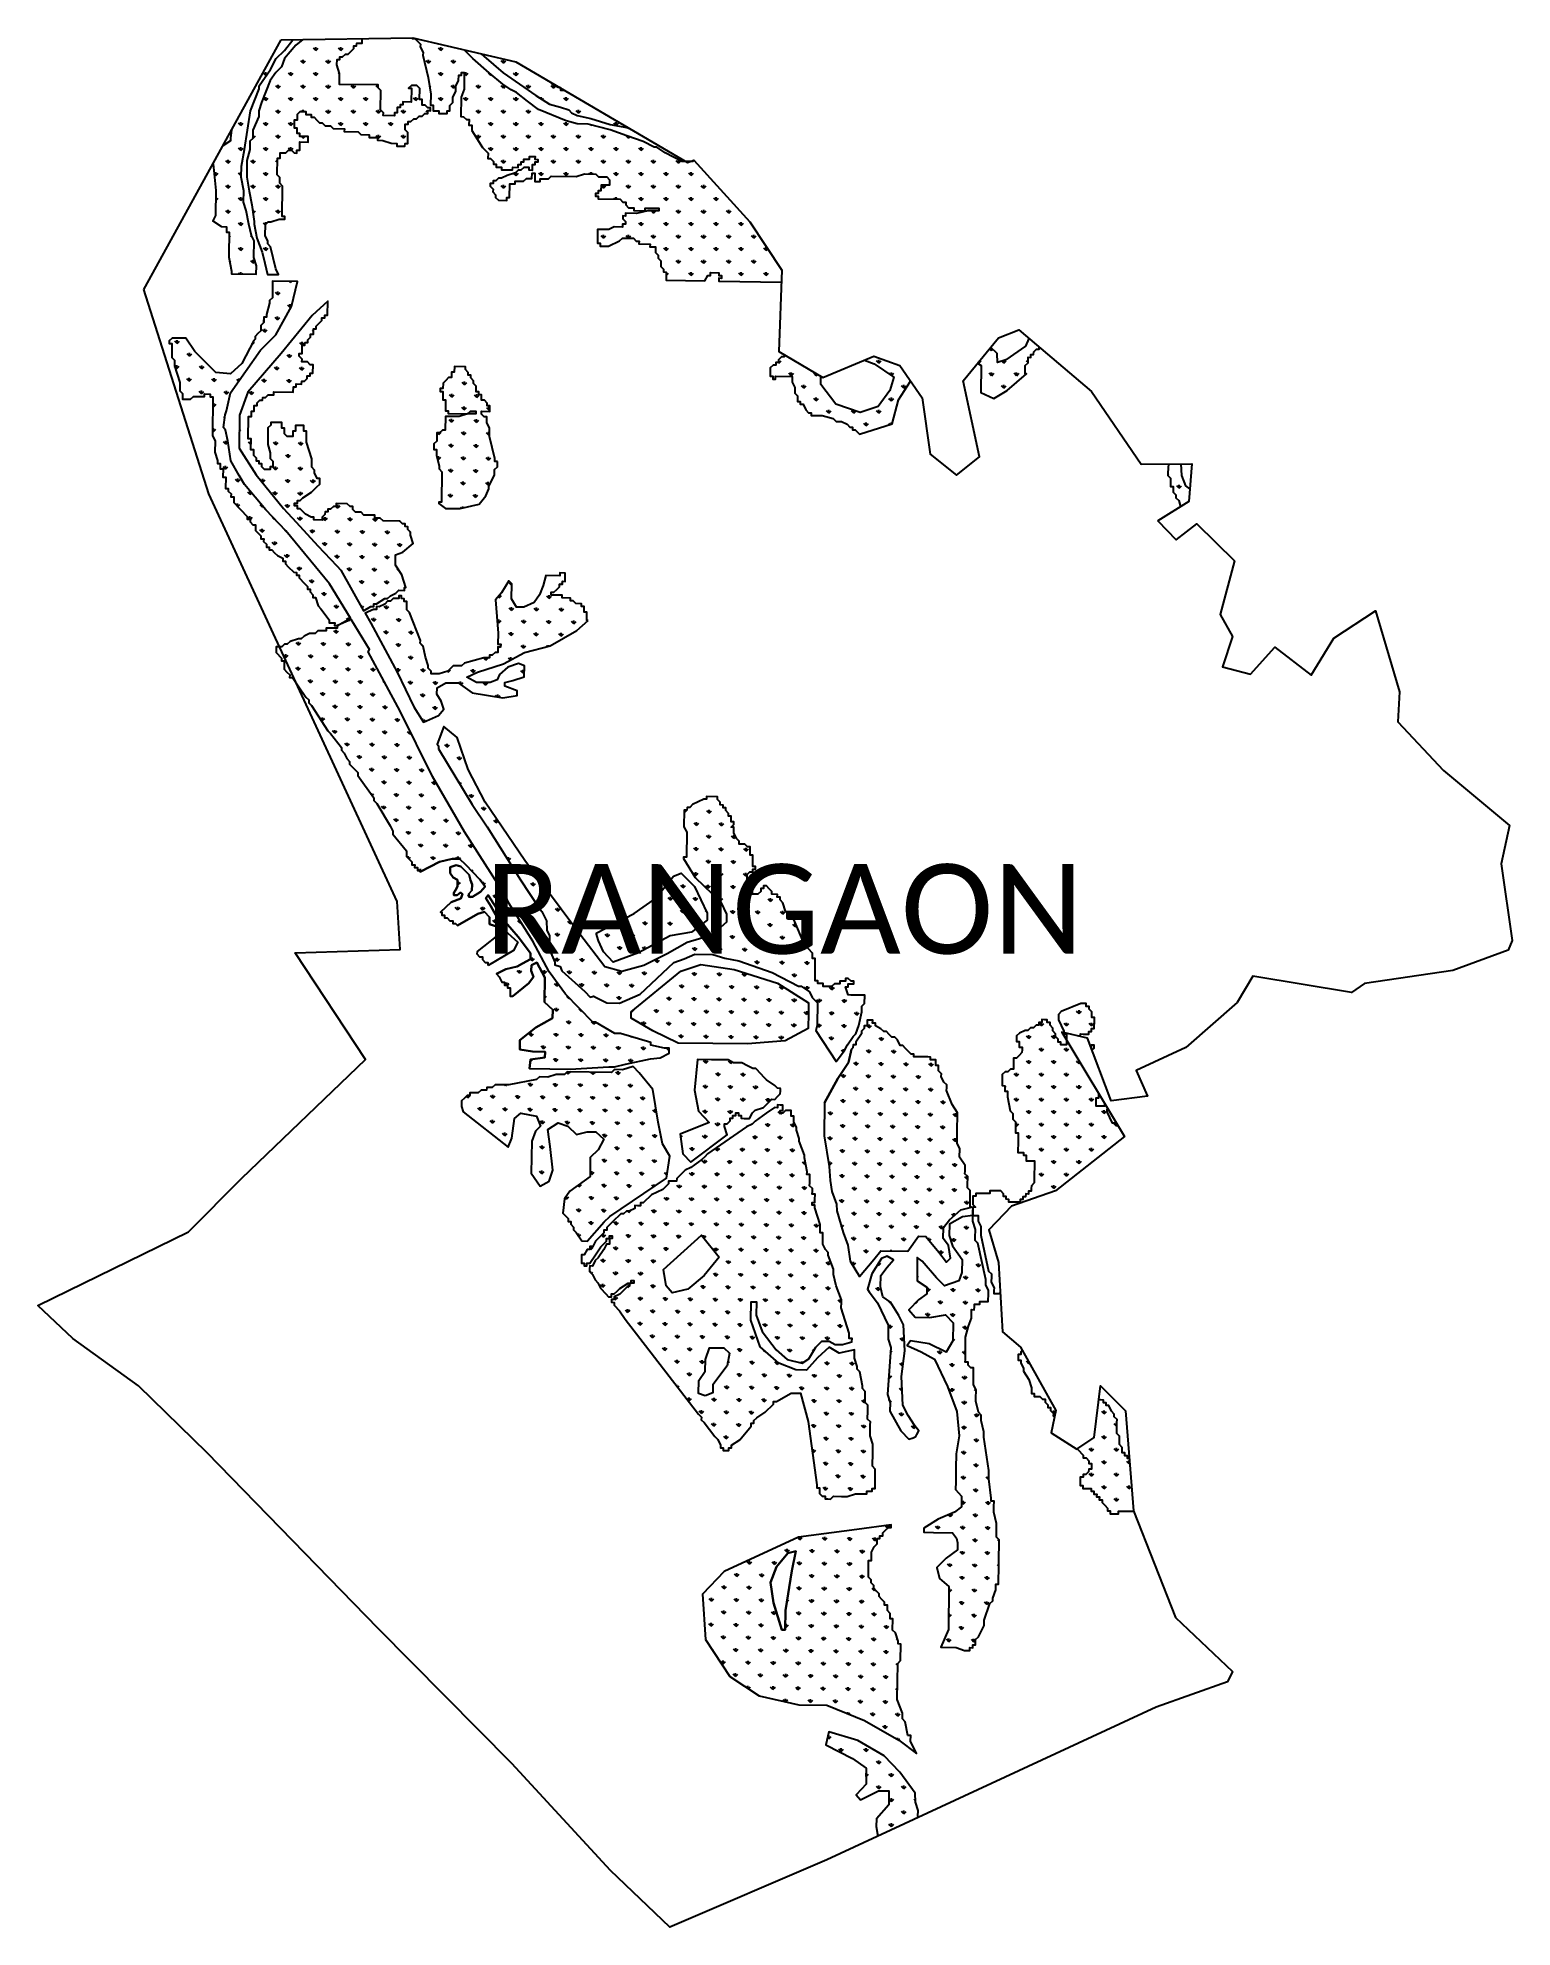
# Model space of a CAD drawing. Header units: metres. Extents: x 265309 to 267425, y 2141467 to 2144180.
import ezdxf

# ---------------------------------------------------------------- set-up
doc = ezdxf.new("R2010")
doc.units = ezdxf.units.M
for name, color, linetype in [('MANGROOVES', 112, 'Continuous'), ('village', 3, 'Continuous'), ('VILLAGE NAME', 250, 'Continuous')]:
    doc.layers.add(name, color=color, linetype=linetype)
doc.styles.get("Standard").update_dxf_attribs({"font": 'simplex.shx'})

msp = doc.modelspace()

# ---------------------------------------------------------------- texts
at = {"layer": 'VILLAGE NAME', "insert": (265950.8, 2142993.4), "char_height": 128.647, "attachment_point": 1}
msp.add_mtext_dynamic_manual_height_columns('{\\fCalibri|b0|i0|c0|p34;RANGAON}', width=737.615, gutter_width=643.2, heights=[0], dxfattribs=at)

# ---------------------------------------------------------------- hatches: boundary and pattern name
at = {"layer": 'MANGROOVES'}
h = msp.add_hatch(dxfattribs=at)
h.set_pattern_fill('GRASS', color=256)
h.paths.add_polyline_path([(265605.2, 2144019.8), (265609.6, 2144047.6), (265614, 2144075.4), (265626.4, 2144107), (265626.4, 2144111), (265642.7, 2144134.6), (265650.9, 2144150.4), (265663, 2144162.1), (265674.7, 2144177.3), (265658.3, 2144177), (265586.9, 2144047.4), (265585.5, 2144036), (265585.5, 2144032), (265574.5, 2144024.9), (265560.3, 2143999.3), (265564.5, 2143960.8), (265564, 2143925), (265559.9, 2143917.1), (265571.7, 2143909), (265579.7, 2143908.9), (265579.6, 2143900.9), (265583.5, 2143900.9), (265583.1, 2143869.1), (265583, 2143865.1), (265586.7, 2143845.1), (265586.6, 2143841.2), (265622.4, 2143840.6), (265622.6, 2143852.6), (265618.8, 2143864.5), (265619.1, 2143888.4), (265615.3, 2143896.4), (265611.5, 2143912.4), (265607.9, 2143932.3), (265604.1, 2143944.3), (265604.3, 2143960.2), (265600.6, 2143980.1), (265600.9, 2143996)])
h = msp.add_hatch(dxfattribs=at)
h.set_pattern_fill('GRASS', color=256)
h.paths.add_polyline_path([(265742, 2144129.1), (265738.2, 2144141.1), (265738.3, 2144149.1), (265742.3, 2144149), (265742.3, 2144153), (265746.3, 2144152.9), (265750.3, 2144156.8), (265754.3, 2144156.8), (265762.4, 2144164.6), (265762.4, 2144168.6), (265766.4, 2144168.5), (265766.5, 2144172.5), (265774.4, 2144172.4), (265774.5, 2144178.9), (265688.9, 2144177.5), (265679, 2144169.8), (265662.8, 2144150.2), (265658.6, 2144138.3), (265650.6, 2144130.5), (265642.4, 2144118.7), (265630, 2144087.1), (265625.9, 2144075.2), (265625.8, 2144067.2), (265617.5, 2144047.5), (265617.3, 2144035.6), (265613.3, 2144031.6), (265613.1, 2144019.7), (265608.9, 2144003.9), (265608.6, 2143980), (265612.2, 2143960.1), (265615.9, 2143940.1), (265619.5, 2143916.2), (265619.5, 2143912.3), (265623.2, 2143892.3), (265630.8, 2143872.3), (265634.6, 2143856.4), (265638.3, 2143840.4), (265654.2, 2143840.2), (265650.3, 2143848.2), (265642.9, 2143880.1), (265639, 2143884.1), (265639, 2143888.1), (265635.2, 2143896.1), (265635.4, 2143912), (265639.4, 2143915.9), (265643.4, 2143915.9), (265655.4, 2143919.7), (265663.3, 2143919.6), (265663.4, 2143923.5), (265659.4, 2143923.6), (265660.1, 2143967.3), (265656.1, 2143971.4), (265656.3, 2143979.3), (265652.4, 2143983.3), (265652.7, 2144007.2), (265656.7, 2144007.1), (265656.8, 2144015.1), (265664.7, 2144015), (265668.8, 2144018.9), (265672.8, 2144018.8), (265676.7, 2144014.8), (265680.6, 2144014.7), (265680.7, 2144018.7), (265684.7, 2144018.6), (265684.9, 2144030.6), (265696.8, 2144030.4), (265696.9, 2144038.3), (265685, 2144038.5), (265685, 2144042.5), (265681.1, 2144042.6), (265681.2, 2144050.5), (265677.2, 2144050.6), (265677.4, 2144062.5), (265681.4, 2144062.4), (265681.5, 2144070.4), (265685.5, 2144074.3), (265693.5, 2144074.2), (265693.4, 2144070.2), (265701.3, 2144070.1), (265701.3, 2144066.1), (265705.3, 2144066.1), (265709.2, 2144062), (265713.1, 2144058), (265717.1, 2144057.9), (265721, 2144053.9), (265728.9, 2144053.8), (265732.9, 2144049.7), (265748.8, 2144049.5), (265748.7, 2144045.5), (265768.6, 2144045.2), (265772.5, 2144041.2), (265784.4, 2144041), (265784.3, 2144037), (265796.3, 2144036.9), (265796.2, 2144032.9), (265804.2, 2144032.8), (265816, 2144028.6), (265824, 2144028.5), (265823.9, 2144024.5), (265835.8, 2144024.4), (265835.9, 2144028.3), (265839.9, 2144028.3), (265840.1, 2144044.2), (265836.2, 2144048.2), (265836.3, 2144056.2), (265840.3, 2144056.1), (265840.4, 2144060.1), (265844.3, 2144060), (265848.4, 2144063.9), (265852.3, 2144063.9), (265856.4, 2144067.8), (265860.3, 2144067.7), (265864.4, 2144071.6), (265868.4, 2144071.6), (265868.4, 2144075.6), (265872.4, 2144075.5), (265872.4, 2144079.5), (265868.5, 2144079.5), (265864.6, 2144083.6), (265860.6, 2144083.6), (265860.7, 2144091.6), (265856.7, 2144091.6), (265857, 2144107.5), (265853, 2144111.6), (265845.1, 2144111.7), (265841.1, 2144107.8), (265845, 2144107.7), (265844.7, 2144087.8), (265832.8, 2144088), (265832.8, 2144084), (265828.8, 2144084.1), (265828.7, 2144080.1), (265824.7, 2144080.2), (265824.6, 2144072.2), (265820.7, 2144072.3), (265820.6, 2144068.3), (265804.7, 2144068.6), (265804.8, 2144072.5), (265800.8, 2144076.6), (265801.3, 2144104.4), (265797.3, 2144108.4), (265797.4, 2144112.4), (265741.7, 2144113.2)])
h = msp.add_hatch(dxfattribs=at)
h.set_pattern_fill('GRASS', color=256)
h.paths.add_polyline_path([(266154.1, 2144039.5), (266130.4, 2144047.8), (266098.7, 2144056.2), (266082.8, 2144056.5), (266067, 2144060.7), (266027.5, 2144077.2), (266011.7, 2144089.3), (265996, 2144101.5), (265988.1, 2144105.6), (265976.3, 2144113.7), (265956.7, 2144129.9), (265933.1, 2144150.2), (265920.8, 2144162.8), (265846.9, 2144180.2), (265845.3, 2144180.1), (265846.1, 2144179.3), (265850.1, 2144179.2), (265854, 2144175.2), (265857.9, 2144171.2), (265857.8, 2144167.2), (265861.7, 2144159.2), (265861.6, 2144155.2), (265869.1, 2144123.3), (265872.7, 2144099.4), (265872.5, 2144083.5), (265876.5, 2144083.4), (265876.4, 2144075.4), (265884.3, 2144075.3), (265884.3, 2144071.4), (265896.2, 2144071.2), (265896.2, 2144075.2), (265900.2, 2144075.1), (265900.3, 2144083), (265904.4, 2144087), (265904.5, 2144094.9), (265908.6, 2144102.8), (265908.7, 2144110.8), (265912.8, 2144118.6), (265912.9, 2144126.6), (265916.9, 2144126.5), (265916.9, 2144130.5), (265920.9, 2144130.5), (265920.6, 2144106.6), (265916.4, 2144094.7), (265916, 2144066.9), (265920, 2144066.8), (265923.9, 2144062.8), (265927.9, 2144062.8), (265927.7, 2144054.8), (265931.7, 2144054.7), (265931.6, 2144046.8), (265947.1, 2144022.7), (265951.1, 2144018.7), (265955, 2144014.6), (265954.9, 2144006.7), (265958.8, 2144006.6), (265962.7, 2144002.6), (265962.7, 2143998.6), (265966.7, 2143998.6), (265966.6, 2143994.6), (265974.6, 2143994.5), (265974.5, 2143990.5), (265990.4, 2143990.3), (265990.5, 2143994.2), (265998.4, 2143994.1), (265998.5, 2143998.1), (266002.4, 2143998), (266002.5, 2144002), (266006.5, 2144001.9), (266006.5, 2144005.9), (266014.5, 2144005.8), (266014.5, 2144009.8), (266022.5, 2144009.7), (266022.4, 2144005.7), (266026.4, 2144005.6), (266026.3, 2144001.6), (266022.4, 2144001.7), (266022.3, 2143997.7), (266018.3, 2143997.8), (266018.2, 2143989.8), (266014.2, 2143989.9), (266014.3, 2143993.9), (266006.4, 2143994), (266002.3, 2143990.1), (265998.3, 2143990.1), (265994.3, 2143986.2), (265982.3, 2143982.4), (265974.3, 2143978.6), (265970.3, 2143978.6), (265966.3, 2143974.7), (265962.3, 2143974.8), (265962.3, 2143970.8), (265958.3, 2143970.8), (265958.2, 2143966.9), (265962.2, 2143962.8), (265962.1, 2143958.9), (265966, 2143954.8), (265966, 2143950.8), (265969.9, 2143946.8), (265981.8, 2143946.6), (265981.9, 2143950.6), (265985.8, 2143950.6), (265986.1, 2143970.4), (265994.1, 2143970.3), (265994.1, 2143974.3), (266006.1, 2143974.1), (266010.1, 2143978), (266018, 2143977.9), (266018.2, 2143985.9), (266022.1, 2143985.8), (266022, 2143973.9), (266029.9, 2143973.8), (266030, 2143977.7), (266041.9, 2143977.6), (266045.9, 2143981.5), (266081.7, 2143980.9), (266093.7, 2143984.7), (266109.6, 2143984.5), (266113.5, 2143980.5), (266125.4, 2143980.3), (266129.3, 2143976.3), (266129.2, 2143968.3), (266117.3, 2143968.5), (266117.2, 2143960.5), (266113.2, 2143960.6), (266113.1, 2143956.6), (266109.2, 2143956.7), (266109.1, 2143952.7), (266113.1, 2143952.6), (266113, 2143948.7), (266144.8, 2143948.2), (266148.7, 2143944.2), (266152.7, 2143944.1), (266152.7, 2143940.1), (266156.6, 2143936.1), (266164.5, 2143936), (266164.5, 2143932), (266180.4, 2143931.8), (266180.4, 2143935.7), (266200.3, 2143935.4), (266200.2, 2143931.5), (266184.3, 2143931.7), (266168.4, 2143928), (266152.5, 2143928.2), (266152.4, 2143924.2), (266148.4, 2143924.3), (266148.4, 2143920.3), (266152.3, 2143916.3), (266152.2, 2143912.3), (266148.3, 2143912.4), (266148.2, 2143908.4), (266136.3, 2143908.6), (266128.3, 2143904.7), (266112.4, 2143904.9), (266112.1, 2143885.1), (266116.1, 2143885), (266116, 2143881), (266127.9, 2143880.8), (266143.9, 2143888.6), (266148, 2143892.5), (266163.9, 2143892.2), (266167.8, 2143888.2), (266171.8, 2143888.1), (266171.7, 2143884.2), (266187.6, 2143883.9), (266187.5, 2143880), (266195.5, 2143879.8), (266195.4, 2143871.9), (266199.3, 2143867.9), (266199.2, 2143863.9), (266203.2, 2143859.8), (266203, 2143851.9), (266206.9, 2143847.9), (266206.9, 2143843.9), (266210.9, 2143843.8), (266210.7, 2143831.9), (266266.3, 2143831.1), (266270.4, 2143839), (266274.4, 2143838.9), (266274.5, 2143842.9), (266286.4, 2143842.7), (266286.3, 2143838.7), (266290.3, 2143838.7), (266290.2, 2143834.7), (266286.3, 2143834.8), (266286.2, 2143830.8), (266376.2, 2143829.4), (266376.8, 2143846.4), (266330.7, 2143915.9), (266250.7, 2144004.3), (266249, 2144003.7), (266249, 2144002.3), (266245.1, 2144002.4), (266241.5, 2144001.1), (266239.2, 2144002.5), (266233.1, 2144002.6), (266209.4, 2144014.8), (266197.6, 2144023), (266193.6, 2144023), (266177.9, 2144031.2)])
h = msp.add_hatch(dxfattribs=at)
h.set_pattern_fill('GRASS', color=256)
h.paths.add_polyline_path([(266065, 2144104.5), (266059.7, 2144104.5), (266059.7, 2144107.6), (266058, 2144108.5), (266055.8, 2144108.6), (266047.9, 2144112.7), (266044, 2144116.7), (266043.8, 2144116.9), (265995.1, 2144145.4), (265945.2, 2144157.1), (265949.1, 2144153.9), (265976.6, 2144129.6), (266000.2, 2144113.4), (266023.8, 2144097.1), (266043.5, 2144084.9), (266059.3, 2144080.7), (266071.2, 2144076.5), (266075.1, 2144072.5), (266083, 2144068.4), (266102.8, 2144064.1), (266130.5, 2144055.8), (266154.3, 2144051.4), (266158.1, 2144050)])
h = msp.add_hatch(dxfattribs=at)
h.set_pattern_fill('GRASS', color=256, angle=-0.7333637)
h.paths.add_polyline_path([(265628.5, 2143731.4), (265650.5, 2143753.7), (265673, 2143794.5), (265681.5, 2143830.2), (265645.7, 2143830.6), (265645.4, 2143806.8), (265641.3, 2143802.8), (265641.3, 2143798.9), (265637.1, 2143783), (265637, 2143779), (265633.1, 2143779.1), (265633, 2143775.1), (265633, 2143771.1), (265628.9, 2143767.2), (265628.8, 2143759.2), (265624.8, 2143755.3), (265620.8, 2143751.4), (265620.7, 2143747.4), (265618.7, 2143745.4), (265601.7, 2143712.5), (265585.2, 2143697.4), (265564.4, 2143699.4), (265534.1, 2143729.5), (265521.3, 2143748.7), (265521.3, 2143748.7), (265517.3, 2143748.7), (265501.4, 2143748.9), (265497.4, 2143745), (265497.3, 2143741), (265501.3, 2143741), (265501, 2143721.1), (265505, 2143717), (265504.9, 2143709.1), (265512.5, 2143685.1), (265512.4, 2143673.2), (265516.3, 2143669.2), (265516.2, 2143661.2), (265528.1, 2143661), (265532.2, 2143665), (265548.1, 2143664.8), (265548.1, 2143668.7), (265556.1, 2143668.6), (265556, 2143664.7), (265560, 2143664.6), (265559.3, 2143608.9), (265563.2, 2143600.9), (265563, 2143585), (265566.8, 2143573), (265566.7, 2143569), (265570.7, 2143569), (265570.6, 2143561), (265574.6, 2143561), (265574.4, 2143549), (265578.4, 2143549), (265578.2, 2143533.1), (265582.2, 2143533), (265582.1, 2143529.1), (265586.1, 2143525), (265586, 2143521), (265590, 2143521), (265589.9, 2143513), (265609.5, 2143492.9), (265609.5, 2143488.9), (265613.4, 2143488.9), (265613.4, 2143484.9), (265617.3, 2143480.9), (265621.3, 2143480.8), (265621.2, 2143472.8), (265629, 2143464.8), (265629, 2143460.8), (265633, 2143460.8), (265632.9, 2143456.8), (265636.9, 2143452.8), (265636.8, 2143448.8), (265640.8, 2143448.7), (265640.7, 2143444.7), (265644.7, 2143444.7), (265648.6, 2143440.7), (265652.6, 2143436.6), (265660.5, 2143432.6), (265660.4, 2143428.6), (265664.4, 2143428.5), (265664.3, 2143424.5), (265668.3, 2143420.5), (265676.1, 2143412.5), (265680.1, 2143412.4), (265680, 2143408.4), (265684, 2143408.4), (265684, 2143404.4), (265691.8, 2143396.3), (265695.7, 2143392.3), (265695.7, 2143388.3), (265699.7, 2143388.3), (265699.6, 2143384.3), (265703.6, 2143380.3), (265703.5, 2143376.3), (265707.5, 2143376.3), (265711.3, 2143364.3), (265715.2, 2143360.2), (265727, 2143344.2), (265726.9, 2143340.2), (265734.9, 2143340.1), (265734.8, 2143336.1), (265738.8, 2143336.1), (265757.5, 2143346.7), (265727.6, 2143395.9), (265664.9, 2143472.3), (265636, 2143502.2), (265605.2, 2143538.6), (265597.9, 2143551.4), (265585.7, 2143572.7), (265581.7, 2143601.5), (265578, 2143616.6), (265575.3, 2143620.7), (265577.6, 2143638.5), (265579.6, 2143644.5), (265585.3, 2143670.1)])
h.paths.add_polyline_path([(265847.7, 2143454), (265843.9, 2143466), (265843.9, 2143470), (265840, 2143474), (265840.1, 2143478), (265836.1, 2143478.1), (265836.1, 2143482), (265832.2, 2143482.1), (265828.2, 2143486.1), (265804.4, 2143486.4), (265800.4, 2143490.4), (265792.5, 2143490.5), (265792.5, 2143494.5), (265776.6, 2143494.7), (265772.7, 2143498.8), (265764.7, 2143498.9), (265760.8, 2143502.9), (265760.9, 2143506.9), (265756.9, 2143506.9), (265753, 2143510.9), (265737.1, 2143511.2), (265737, 2143507.2), (265733, 2143507.2), (265729, 2143503.3), (265725, 2143503.3), (265725, 2143499.4), (265721, 2143499.4), (265720.9, 2143495.4), (265716.9, 2143491.5), (265716.9, 2143487.5), (265704.9, 2143487.7), (265705, 2143491.7), (265701, 2143491.7), (265693.1, 2143495.8), (265689.2, 2143499.8), (265685.2, 2143503.9), (265681.3, 2143503.9), (265681.3, 2143507.9), (265677.3, 2143507.9), (265677.4, 2143511.9), (265681.4, 2143511.9), (265681.4, 2143515.8), (265685.4, 2143515.8), (265689.4, 2143519.7), (265701.5, 2143527.5), (265709.5, 2143535.4), (265713.5, 2143539.3), (265713.6, 2143547.3), (265709.7, 2143547.3), (265705.8, 2143555.3), (265705.8, 2143559.3), (265701.9, 2143563.3), (265702.1, 2143575.3), (265694.4, 2143599.2), (265694.6, 2143615.1), (265690.6, 2143615.2), (265690.7, 2143623.2), (265678.8, 2143623.3), (265678.7, 2143615.3), (265674.7, 2143615.4), (265674.6, 2143607.4), (265666.7, 2143607.5), (265662.8, 2143611.6), (265662.9, 2143619.5), (265658.9, 2143619.6), (265659, 2143627.5), (265643.1, 2143627.7), (265643, 2143623.8), (265639, 2143619.8), (265638.7, 2143596), (265642.5, 2143584), (265642.4, 2143576), (265646.3, 2143572), (265646.2, 2143564), (265642.3, 2143564.1), (265642.2, 2143560.1), (265634.2, 2143560.2), (265630.3, 2143564.2), (265630.4, 2143568.2), (265626.4, 2143568.3), (265626.4, 2143572.3), (265622.5, 2143572.3), (265622.5, 2143576.3), (265618.6, 2143580.3), (265618.7, 2143588.3), (265614.7, 2143588.3), (265614.9, 2143604.2), (265610.9, 2143604.3), (265611.3, 2143636.1), (265615.3, 2143636.1), (265615.4, 2143644), (265619.4, 2143644), (265619.5, 2143651.9), (265623.5, 2143651.9), (265623.5, 2143655.8), (265627.6, 2143659.8), (265631.5, 2143659.7), (265631.6, 2143663.7), (265635.6, 2143663.6), (265639.6, 2143667.6), (265647.6, 2143667.5), (265647.6, 2143671.5), (265675.4, 2143671.1), (265675.6, 2143679.1), (265679.5, 2143679), (265679.6, 2143683), (265687.5, 2143682.9), (265687.6, 2143686.9), (265691.6, 2143686.8), (265695.6, 2143690.7), (265695.6, 2143694.7), (265699.6, 2143694.7), (265699.7, 2143698.6), (265703.6, 2143698.6), (265703.8, 2143710.5), (265699.8, 2143710.6), (265695.9, 2143714.6), (265687.9, 2143714.7), (265688, 2143718.7), (265684.1, 2143722.7), (265684.1, 2143726.7), (265688.1, 2143726.6), (265688.2, 2143738.6), (265692.2, 2143738.5), (265692.3, 2143742.5), (265696.3, 2143742.4), (265696.3, 2143746.4), (265700.3, 2143750.4), (265700.4, 2143754.3), (265704.4, 2143754.3), (265704.5, 2143762.2), (265708.4, 2143762.2), (265708.5, 2143766.2), (265712.5, 2143770.1), (265716.5, 2143774), (265716.6, 2143778), (265720.6, 2143777.9), (265720.6, 2143781.9), (265724.6, 2143781.9), (265724.9, 2143801.8), (265702.5, 2143781.1), (265658, 2143726.8), (265610.3, 2143671.1), (265598.2, 2143638.3), (265597.6, 2143590.9), (265622.2, 2143552.4), (265661.4, 2143504.2), (265679.4, 2143484.5), (265710.5, 2143450.7), (265737.9, 2143421.6), (265743.8, 2143415.6), (265776.5, 2143357.4), (265786.9, 2143363.3), (265790.9, 2143363.2), (265790.9, 2143367.2), (265794.9, 2143367.2), (265806.9, 2143375), (265810.9, 2143374.9), (265814.9, 2143378.9), (265822.9, 2143382.7), (265827, 2143386.7), (265834.9, 2143386.6), (265835, 2143390.5), (265837, 2143390.5), (265831.4, 2143408.8), (265822.1, 2143422.6), (265822.3, 2143437.4), (265832.5, 2143441.6)])
h.paths.add_polyline_path([(265964.6, 2143575.9), (265960.9, 2143591.8), (265957.1, 2143607.8), (265957.2, 2143619.7), (265953.4, 2143627.7), (265953.5, 2143635.7), (265949.5, 2143635.8), (265945.6, 2143639.8), (265945.6, 2143643.8), (265957.5, 2143643.6), (265957.7, 2143651.6), (265953.7, 2143651.6), (265953.7, 2143655.6), (265949.8, 2143659.6), (265945.8, 2143659.7), (265945.9, 2143667.6), (265941.9, 2143667.7), (265942, 2143671.7), (265938, 2143671.7), (265938.1, 2143679.7), (265934.2, 2143683.7), (265934.2, 2143687.7), (265930.3, 2143691.7), (265930.4, 2143695.7), (265926.4, 2143695.7), (265926.4, 2143699.7), (265922.5, 2143703.7), (265922.6, 2143707.7), (265906.7, 2143707.9), (265906.6, 2143700), (265902.6, 2143700), (265902.5, 2143692.1), (265898.5, 2143692.1), (265894.5, 2143688.2), (265890.4, 2143684.3), (265890.3, 2143676.3), (265886.4, 2143676.4), (265886.3, 2143672.4), (265890.3, 2143672.3), (265890.1, 2143660.4), (265894.1, 2143660.3), (265893.9, 2143644.4), (265897.9, 2143644.4), (265897.8, 2143640.4), (265925.7, 2143640), (265929.7, 2143644), (265937.7, 2143643.9), (265937.6, 2143639.9), (265925.7, 2143640), (265913.7, 2143636.2), (265893.8, 2143636.5), (265893.6, 2143616.6), (265889.6, 2143616.6), (265885.5, 2143612.7), (265881.6, 2143612.8), (265881.4, 2143600.8), (265877.4, 2143596.9), (265877.3, 2143588.9), (265881.3, 2143588.9), (265881.2, 2143580.9), (265884.9, 2143565), (265884.9, 2143561), (265888.8, 2143557), (265888.3, 2143513.2), (265884.3, 2143513.2), (265884.2, 2143511.3), (265893.8, 2143504.4), (265915.2, 2143504.1), (265942.2, 2143510.4), (265952, 2143522.3), (265956.1, 2143532.2), (265956.2, 2143536.2), (265964.3, 2143552), (265964.4, 2143560), (265968.5, 2143563.9), (265968.6, 2143571.9), (265964.6, 2143571.9)])
h = msp.add_hatch(dxfattribs=at)
h.set_pattern_fill('GRASS', color=256)
h.paths.add_polyline_path([(266726.2, 2143709.4), (266730.2, 2143713.3), (266730.3, 2143721.3), (266734.3, 2143721.2), (266734.3, 2143725.2), (266738.3, 2143725.1), (266738.4, 2143729.1), (266742.4, 2143733), (266746.4, 2143733), (266746.4, 2143735.7), (266731.6, 2143748.2), (266726.5, 2143737.2), (266698.4, 2143717.7), (266686.5, 2143713.9), (266685.7, 2143726.6), (266676.6, 2143735.8), (266657.7, 2143712.8), (266662.9, 2143709.3), (266662.4, 2143670.6), (266681, 2143662.2), (266700.3, 2143673.8), (266728, 2143697.4), (266726, 2143697.4)])
h = msp.add_hatch(dxfattribs=at)
h.set_pattern_fill('GRASS', color=256)
h.paths.add_polyline_path([(266544.4, 2143660.3), (266561.5, 2143687.2), (266546, 2143709.5), (266508.9, 2143722.9), (266495.4, 2143717.3), (266509.4, 2143712.1), (266537.5, 2143692.6), (266531.8, 2143673.6), (266515.1, 2143650.6), (266489.5, 2143641.8), (266454.1, 2143654.1), (266432.6, 2143682.2), (266432.8, 2143694.1), (266380.3, 2143725), (266380.2, 2143721.8), (266376.3, 2143721.8), (266372.2, 2143717.9), (266372.2, 2143713.9), (266368.2, 2143714), (266368.2, 2143710), (266364.2, 2143710), (266360.1, 2143706.1), (266360, 2143694.2), (266364, 2143694.1), (266363.9, 2143690.1), (266367.9, 2143690.1), (266367.9, 2143694.1), (266391.8, 2143693.8), (266391.7, 2143685.8), (266395.6, 2143677.8), (266395.5, 2143669.8), (266399.4, 2143665.8), (266399.3, 2143657.8), (266403.3, 2143657.8), (266403.2, 2143653.8), (266407.2, 2143653.8), (266411.1, 2143645.8), (266415, 2143641.7), (266419, 2143641.7), (266418.9, 2143637.7), (266434.9, 2143637.5), (266450.7, 2143633.3), (266454.6, 2143629.3), (266462.6, 2143629.2), (266470.5, 2143625.1), (266474.4, 2143621.1), (266478.4, 2143621), (266478.4, 2143617), (266482.3, 2143617), (266486.3, 2143613), (266488.2, 2143611), (266535.3, 2143625.8)])
h = msp.add_hatch(dxfattribs=at)
h.set_pattern_fill('GRASS', color=256)
h.paths.add_polyline_path([(266950.8, 2143551.5), (266950.2, 2143568.3), (266931.7, 2143568.2), (266931.1, 2143555.6), (266931, 2143551.6), (266935, 2143547.5), (266934.8, 2143535.6), (266938.8, 2143535.6), (266938.7, 2143527.6), (266942.6, 2143523.6), (266942.6, 2143519.6), (266946.5, 2143515.6), (266949.3, 2143506.7), (266961.2, 2143514.1), (266962.6, 2143532.2), (266957, 2143536.8)])
h = msp.add_hatch(dxfattribs=at)
h.set_pattern_fill('GRASS', color=256, angle=-0.7333637)
h.paths.add_polyline_path([(266082.6, 2143328.9), (266098.9, 2143343.4), (266096.9, 2143343.4), (266097.1, 2143355.3), (266093.1, 2143355.4), (266093.2, 2143363.4), (266089.2, 2143363.4), (266089.3, 2143367.4), (266081.3, 2143367.5), (266077.4, 2143371.5), (266073.4, 2143371.6), (266073.5, 2143375.5), (266061.5, 2143375.7), (266061.6, 2143379.7), (266045.7, 2143379.9), (266045.7, 2143383.9), (266049.7, 2143383.8), (266053.7, 2143387.7), (266057.8, 2143391.7), (266057.8, 2143395.6), (266061.8, 2143395.6), (266061.8, 2143399.6), (266065.8, 2143399.5), (266066, 2143411.5), (266058, 2143411.6), (266058, 2143407.6), (266038.1, 2143407.8), (266034, 2143393.6), (266029, 2143380.4), (266021.4, 2143369), (266006.2, 2143362.4), (265996, 2143362.5), (265988.8, 2143374.4), (265989.1, 2143395.9), (265984.7, 2143400.3), (265974.2, 2143383.1), (265966, 2143372.9), (265969.4, 2143325.2), (265969.2, 2143309.2), (265973.2, 2143309.2), (265973.1, 2143305.2), (265969.1, 2143305.3), (265969, 2143297.3), (265965.1, 2143297.4), (265961, 2143293.4), (265957, 2143293.5), (265957, 2143289.5), (265949, 2143289.6), (265921.1, 2143282), (265917.1, 2143278.1), (265905.1, 2143278.2), (265897.1, 2143270.4), (265885.1, 2143266.5), (265873.2, 2143266.7), (265873.2, 2143270.7), (265869.3, 2143274.7), (265869.3, 2143278.7), (265865.5, 2143290.7), (265861.7, 2143306.6), (265857.8, 2143310.7), (265857.9, 2143314.6), (265842.5, 2143354.6), (265838.5, 2143358.7), (265838.7, 2143370.6), (265834.7, 2143370.6), (265834.8, 2143374.6), (265830.8, 2143374.7), (265830.8, 2143378.7), (265826.9, 2143378.7), (265826.8, 2143374.7), (265818.8, 2143374.8), (265814.8, 2143370.9), (265810.8, 2143370.9), (265806.8, 2143367), (265798.8, 2143363.1), (265794.8, 2143363.2), (265794.8, 2143359.2), (265790.8, 2143359.3), (265778.5, 2143353.8), (265786.6, 2143339.4), (265824.6, 2143268.9), (265848.7, 2143219.3), (265862.3, 2143197.5), (265883.8, 2143206.9), (265891.6, 2143215.8), (265887.8, 2143227.7), (265881.7, 2143237.3), (265881.8, 2143246.7), (265894.6, 2143254), (265912, 2143253.8), (265932.5, 2143239.6), (265976.5, 2143232.1), (265996.9, 2143235.6), (265997, 2143242.5), (265979.2, 2143249), (265979.3, 2143254.2), (265990.5, 2143257.3), (266007, 2143262.3), (266007.2, 2143278.2), (265999, 2143281.8), (265983.5, 2143276.5), (265971.7, 2143266), (265968.1, 2143258.1), (265958.1, 2143254.2), (265938.4, 2143254.5), (265924.8, 2143262.1), (265939.8, 2143269.1), (265977.1, 2143280.9), (266007.2, 2143297.4), (266044.2, 2143307)])
h = msp.add_hatch(dxfattribs=at)
h.set_pattern_fill('GRASS', color=256, angle=-0.7333637)
h.paths.add_polyline_path([(265875.3, 2143119.5), (265829.1, 2143213.3), (265783, 2143298.2), (265784.9, 2143301.5), (265758.6, 2143344.9), (265738.8, 2143336.1), (265738.7, 2143332.1), (265722.8, 2143332.3), (265722.8, 2143328.3), (265710.8, 2143328.5), (265706.8, 2143324.5), (265698.9, 2143324.6), (265690.9, 2143320.8), (265686.8, 2143316.8), (265682.8, 2143316.9), (265670.9, 2143313.1), (265666.8, 2143309.1), (265662.9, 2143309.2), (265658.8, 2143305.3), (265650.9, 2143305.4), (265650.8, 2143297.4), (265658.6, 2143289.3), (265658.6, 2143285.4), (265662.6, 2143285.3), (265662.4, 2143273.4), (265666.3, 2143269.3), (265670.3, 2143265.3), (265670.2, 2143261.3), (265674.2, 2143261.3), (265693.7, 2143233.2), (265697.6, 2143229.2), (265697.6, 2143225.2), (265701.5, 2143221.2), (265724.9, 2143185), (265728.8, 2143181), (265744.5, 2143160.9), (265744.5, 2143156.9), (265748.4, 2143152.9), (265752.3, 2143144.9), (265756.2, 2143140.9), (265756.1, 2143136.9), (265767.9, 2143124.8), (265767.9, 2143120.8), (265791.3, 2143088.7), (265791.3, 2143084.7), (265795.2, 2143080.7), (265814.7, 2143048.6), (265818.6, 2143040.6), (265818.5, 2143036.6), (265838.1, 2143012.5), (265838, 2143004.5), (265845.8, 2142996.5), (265845.8, 2142992.5), (265849.8, 2142992.5), (265849.7, 2142988.5), (265853.7, 2142988.4), (265853.6, 2142984.5), (265857.6, 2142984.4), (265857.6, 2142982.4), (265885.5, 2142996.6), (265903.7, 2143001), (265913.9, 2143000.9), (265923, 2142992.5), (265943.3, 2142971.3), (265950.9, 2142961.5), (265944.1, 2142953.5), (265932.6, 2142946.3), (265927.5, 2142946.3), (265927.6, 2142951), (265932, 2142955.4), (265932.1, 2142964.1), (265929.9, 2142970.6), (265927.8, 2142978), (265916.2, 2142990.1), (265909.1, 2142992.1), (265900.6, 2142989.1), (265900.5, 2142980.3), (265904.9, 2142974.1), (265911.3, 2142971), (265911.2, 2142961.4), (265908.3, 2142956), (265905.8, 2142952.2), (265905.8, 2142948.9), (265910.9, 2142948.8), (265915.7, 2142952.6), (265918.3, 2142950.4), (265916.2, 2142944.1), (265901.9, 2142938.9), (265886.7, 2142924.3), (265888.7, 2142924.3), (265888.6, 2142920.3), (265892.6, 2142920.3), (265892.5, 2142916.3), (265896.5, 2142916.3), (265900.4, 2142912.2), (265904.4, 2142912.2), (265904.4, 2142908.2), (265908.4, 2142908.2), (265911, 2142905.4), (265940.6, 2142922.1), (265949.9, 2142924.9), (265957.2, 2142917.1), (265957.1, 2142907), (265968.7, 2142903.4), (265973, 2142908), (265959, 2142933.3), (265952, 2142944.6), (265955.1, 2142948.8), (265980.3, 2142909.9), (265998.2, 2142889.2), (266015.9, 2142865.8), (266015.8, 2142856.9), (266004.6, 2142850.6), (265996.8, 2142846.6), (265980.6, 2142842.8), (265967.1, 2142835.8), (265971, 2142831.8), (265974.9, 2142823.7), (265978.9, 2142823.7), (265978.8, 2142819.7), (265982.8, 2142819.7), (265982.8, 2142815.7), (265986.7, 2142815.6), (265986.6, 2142803.7), (265990.6, 2142803.7), (266013.8, 2142822.5), (266020.3, 2142831.5), (266017.2, 2142840.4), (266017.3, 2142848.4), (266024.9, 2142852.1), (266036.7, 2142830.4), (266036.2, 2142795.1), (266047.9, 2142784.2), (266047.8, 2142772.1), (266023.5, 2142758.7), (266000.9, 2142740.8), (266000.7, 2142727.4), (266018.7, 2142724.2), (266036.9, 2142724), (266036.8, 2142715.8), (266016, 2142712.9), (266014.5, 2142699.9), (266072.8, 2142699.2), (266128.5, 2142702.4), (266136.5, 2142702.3), (266152.4, 2142706.1), (266188.3, 2142713.6), (266202.3, 2142715.4), (266215.3, 2142721.9), (266215.2, 2142728.9), (266212.4, 2142729.2), (266208.4, 2142729.2), (266188.6, 2142733.5), (266188.6, 2142737.5), (266145, 2142750), (266137.1, 2142750.1), (266109.4, 2142766.3), (266105.4, 2142766.4), (266066.2, 2142806.7), (266042.7, 2142838.8), (266019.4, 2142882.9), (265985.1, 2142937.5), (265980.5, 2142947), (265921.1, 2143039.8)])
h = msp.add_hatch(dxfattribs=at)
h.set_pattern_fill('GRASS', color=256, angle=-0.7333637)
h.paths.add_polyline_path([(266393.8, 2142913.9), (266382, 2142926), (266378.2, 2142938), (266374.2, 2142942), (266374.3, 2142946), (266370.3, 2142946), (266370.4, 2142950), (266362.4, 2142950.1), (266362.5, 2142954.1), (266358.5, 2142958.1), (266354.6, 2142962.1), (266350.6, 2142962.2), (266350.6, 2142958.2), (266346.6, 2142958.3), (266346.5, 2142954.3), (266342.5, 2142950.3), (266334.6, 2142950.4), (266334.7, 2142958.4), (266330.7, 2142958.5), (266326.8, 2142966.5), (266326.9, 2142974.4), (266327, 2142978.4), (266331, 2142982.3), (266335, 2142982.3), (266335, 2142986.3), (266339, 2142986.2), (266339, 2142990.2), (266335.1, 2142990.2), (266335.3, 2143006.1), (266331.3, 2143006.2), (266331.4, 2143018.1), (266327.5, 2143018.2), (266323.5, 2143022.2), (266315.6, 2143022.3), (266315.6, 2143026.3), (266311.7, 2143030.3), (266307.8, 2143038.3), (266307.9, 2143046.3), (266304, 2143046.3), (266308, 2143050.3), (266308, 2143054.2), (266304.1, 2143054.3), (266304.2, 2143062.2), (266300.2, 2143062.3), (266300.2, 2143066.3), (266296.3, 2143070.3), (266296.4, 2143074.3), (266292.4, 2143074.3), (266292.4, 2143078.3), (266288.5, 2143078.4), (266288.5, 2143082.3), (266284.6, 2143086.4), (266284.6, 2143090.3), (266268.7, 2143090.5), (266268.7, 2143086.6), (266264.7, 2143086.6), (266256.7, 2143082.7), (266248.7, 2143078.9), (266244.7, 2143074.9), (266240.7, 2143075), (266240.6, 2143071), (266236.7, 2143071.1), (266236.3, 2143047.2), (266240.2, 2143039.2), (266239.8, 2143003.4), (266235.8, 2143003.4), (266235.8, 2143001.4), (266252.5, 2142974.2), (266289.3, 2142938.8), (266297.4, 2142921.6), (266297.2, 2142909.9), (266276.5, 2142891.2), (266240.7, 2142881), (266212.4, 2142864.7), (266178.7, 2142847.7), (266147.1, 2142839.3), (266122.9, 2142845.7), (266086.7, 2142892.8), (266007.9, 2142998.7), (265950.8, 2143082.5), (265926.3, 2143129.3), (265910.6, 2143175.5), (265891.4, 2143190.9), (265882.1, 2143165.7), (265883.8, 2143163.1), (265883.7, 2143159.1), (265932.2, 2143079.3), (265953.9, 2143046.8), (266001.6, 2142971.1), (266028.4, 2142930.1), (266032.5, 2142925.2), (266039, 2142911.8), (266039.5, 2142898.5), (266043.4, 2142890.5), (266043.8, 2142869.2), (266050.9, 2142852.6), (266050.8, 2142848.6), (266058.7, 2142846.5), (266060.8, 2142840.4), (266094.1, 2142810.3), (266101.9, 2142802.2), (266106.5, 2142803.7), (266125.7, 2142794), (266144, 2142793.7), (266173.6, 2142806.6), (266221.9, 2142852.4), (266236.7, 2142857.6), (266251.9, 2142864), (266277.8, 2142863.6), (266294.9, 2142858.6), (266315.3, 2142854.5), (266362.9, 2142837.7), (266400.5, 2142818.3), (266404.5, 2142818.2), (266416.3, 2142810.1), (266420.2, 2142802.1), (266428, 2142794.1), (266427.6, 2142762.2), (266425.5, 2142754.3), (266454.8, 2142710.2), (266466.9, 2142725.9), (266471, 2142733.8), (266479.1, 2142745.7), (266483.2, 2142749.6), (266487.3, 2142761.5), (266491.5, 2142781.3), (266491.6, 2142789.3), (266495.7, 2142793.2), (266495.7, 2142797.2), (266495.8, 2142801.2), (266495.8, 2142805.1), (266491.8, 2142805.2), (266487.9, 2142805.2), (266483.9, 2142805.3), (266479.9, 2142805.3), (266475.9, 2142805.4), (266471.9, 2142805.5), (266468.1, 2142817.4), (266472.1, 2142817.4), (266472.1, 2142821.4), (266476.1, 2142821.3), (266480.1, 2142821.3), (266480.2, 2142825.2), (266476.2, 2142825.3), (266472.2, 2142829.3), (266468.3, 2142829.4), (266468.2, 2142825.4), (266464.2, 2142825.4), (266460.3, 2142825.5), (266460.2, 2142821.5), (266456.2, 2142821.6), (266452.3, 2142821.6), (266448.2, 2142817.7), (266444.3, 2142817.7), (266440.3, 2142817.8), (266436.3, 2142817.8), (266436.3, 2142821.8), (266432.4, 2142821.9), (266428.4, 2142821.9), (266428.4, 2142825.9), (266424.5, 2142826), (266424.5, 2142829.9), (266424.6, 2142833.9), (266424.6, 2142837.9), (266424.7, 2142841.9), (266424.7, 2142845.8), (266424.8, 2142849.8), (266424.8, 2142853.8), (266424.9, 2142857.8), (266420.9, 2142857.8), (266420.9, 2142861.8), (266421, 2142865.8), (266409.2, 2142877.9)])
h = msp.add_hatch(dxfattribs=at)
h.set_pattern_fill('GRASS', color=256)
h.paths.add_polyline_path([(266868.8, 2142602.5), (266855.5, 2142624.6), (266855.5, 2142621.5), (266851.5, 2142621.5), (266843.7, 2142637.6), (266843.8, 2142644), (266840.5, 2142649.5), (266839.9, 2142649.5), (266839.9, 2142645.6), (266835.9, 2142645.6), (266831.9, 2142645.7), (266827.9, 2142645.7), (266828, 2142649.7), (266828, 2142653.7), (266828.1, 2142657.7), (266832.1, 2142657.6), (266832.1, 2142663.5), (266785.4, 2142741.2), (266785.4, 2142737.8), (266785.3, 2142733.8), (266781.3, 2142733.9), (266777.3, 2142733.9), (266777.4, 2142737.9), (266773.4, 2142737.9), (266773.5, 2142741.9), (266769.5, 2142745.9), (266769.6, 2142749.9), (266765.7, 2142753.9), (266765.7, 2142757.9), (266761.8, 2142762), (266761.8, 2142765.9), (266757.9, 2142766), (266757.9, 2142770), (266753.9, 2142770), (266750, 2142770.1), (266749.9, 2142766.1), (266745.9, 2142766.1), (266745.9, 2142762.2), (266741.9, 2142762.2), (266737.9, 2142758.3), (266733.9, 2142758.3), (266729.9, 2142754.4), (266725.9, 2142754.5), (266717.9, 2142750.6), (266713.9, 2142746.7), (266713.8, 2142742.7), (266713.8, 2142738.7), (266717.7, 2142738.6), (266717.7, 2142734.7), (266717.6, 2142730.7), (266721.6, 2142730.6), (266721.6, 2142726.7), (266721.5, 2142722.7), (266717.5, 2142718.8), (266713.5, 2142714.8), (266709.5, 2142714.9), (266709.4, 2142710.9), (266709.4, 2142706.9), (266709.3, 2142702.9), (266709.3, 2142699), (266705.3, 2142699), (266701.3, 2142695.1), (266697.3, 2142695.1), (266693.3, 2142691.2), (266693.2, 2142687.2), (266693.2, 2142683.3), (266693.1, 2142679.3), (266693.1, 2142675.3), (266697, 2142675.2), (266697, 2142671.3), (266696.9, 2142667.3), (266700.9, 2142667.2), (266700.9, 2142663.3), (266700.8, 2142659.3), (266704.5, 2142639.3), (266708.5, 2142635.3), (266708.4, 2142631.3), (266708.4, 2142627.4), (266712.3, 2142623.3), (266712.2, 2142619.3), (266712.2, 2142615.4), (266712.1, 2142611.4), (266712.1, 2142607.4), (266716.1, 2142607.4), (266716, 2142603.4), (266716, 2142599.4), (266715.9, 2142595.4), (266715.9, 2142591.5), (266715.7, 2142583.5), (266715.7, 2142579.5), (266719.7, 2142579.5), (266723.7, 2142579.4), (266723.6, 2142575.4), (266727.6, 2142575.4), (266727.5, 2142571.4), (266727.5, 2142567.4), (266731.5, 2142567.4), (266735.4, 2142567.3), (266739.4, 2142567.3), (266739.4, 2142563.3), (266739.3, 2142559.3), (266739.3, 2142555.3), (266739.2, 2142551.4), (266739.2, 2142547.4), (266739.1, 2142543.4), (266739.1, 2142539.4), (266739, 2142535.5), (266735, 2142531.5), (266734.9, 2142527.5), (266734.9, 2142523.6), (266730.9, 2142523.6), (266730.8, 2142519.6), (266726.9, 2142519.7), (266726.8, 2142515.7), (266722.8, 2142515.8), (266722.8, 2142511.8), (266718.8, 2142511.8), (266718.7, 2142506.6), (266769.5, 2142524.1)])
h.paths.add_polyline_path([(265901.6, 2142776.9), (266834.2, 2142776.9), (266834.2, 2143088.6), (265901.6, 2143088.6)], flags=9)
h = msp.add_hatch(dxfattribs=at)
h.set_pattern_fill('GRASS', color=256, angle=-0.7333637)
h.paths.add_polyline_path([(266110.1, 2142894.2), (266164.9, 2142922.3), (266195.5, 2142944), (266221.2, 2142976), (266232.4, 2142980.5), (266251.5, 2142961.2), (266269.8, 2142923.2), (266269.6, 2142912.9), (266247.2, 2142895.7), (266216.7, 2142890.4), (266171.2, 2142866.2), (266134.9, 2142852.5), (266121, 2142867.3), (266113.4, 2142883.5)])
h = msp.add_hatch(dxfattribs=at)
h.set_pattern_fill('GRASS', color=256, angle=-0.7333637)
h.paths.add_polyline_path([(266160.6, 2142781.4), (266231.9, 2142839.5), (266260.7, 2142849.2), (266308.3, 2142842.1), (266370.7, 2142822.4), (266415.1, 2142794.2), (266414.9, 2142779.2), (266414.6, 2142757.4), (266381.5, 2142739.9), (266327.7, 2142735.2), (266228.1, 2142736.5), (266191.8, 2142754.1), (266160.5, 2142772.4)])
h = msp.add_hatch(dxfattribs=at)
h.set_pattern_fill('GRASS', color=256)
h.paths.add_polyline_path([(266825.5, 2142769.1), (266825.6, 2142773.1), (266821.6, 2142773.1), (266821.7, 2142777.1), (266821.7, 2142781.1), (266817.8, 2142785.1), (266817.8, 2142789.1), (266813.9, 2142789.1), (266813.9, 2142793.1), (266809.9, 2142793.2), (266806, 2142793.2), (266778, 2142781.6), (266773.9, 2142777.7), (266773.8, 2142769.8), (266781.6, 2142753.7), (266781.5, 2142751.3), (266805.3, 2142745.8), (266805.4, 2142749.5), (266809.4, 2142749.4), (266813.3, 2142749.4), (266817.3, 2142749.3), (266817.4, 2142753.3), (266821.4, 2142753.2), (266821.4, 2142757.2), (266825.4, 2142757.2), (266825.4, 2142761.1), (266825.5, 2142765.1)])
h = msp.add_hatch(dxfattribs=at)
h.set_pattern_fill('GRASS', color=256, angle=-0.7333637)
h.paths.add_polyline_path([(266632.2, 2142580.6), (266632.2, 2142584.6), (266628.3, 2142592.6), (266628.4, 2142596.5), (266628.4, 2142600.5), (266628.5, 2142604.5), (266628.5, 2142608.5), (266628.7, 2142620.4), (266628.8, 2142624.4), (266628.8, 2142628.4), (266628.9, 2142632.4), (266628.9, 2142636.3), (266621.1, 2142648.4), (266613.4, 2142668.4), (266613.5, 2142672.3), (266613.5, 2142676.3), (266609.6, 2142680.3), (266605.7, 2142688.4), (266605.8, 2142692.3), (266601.8, 2142696.4), (266601.9, 2142700.3), (266601.9, 2142704.3), (266598, 2142704.4), (266598, 2142708.3), (266598.1, 2142712.3), (266594.1, 2142712.4), (266590.1, 2142712.4), (266590.1, 2142716.4), (266586.2, 2142716.5), (266582.2, 2142716.5), (266578.2, 2142716.6), (266574.2, 2142716.6), (266570.3, 2142716.7), (266566.3, 2142716.7), (266566.3, 2142720.7), (266562.4, 2142720.7), (266558.4, 2142724.8), (266554.5, 2142728.8), (266550.6, 2142732.8), (266546.6, 2142732.9), (266542.7, 2142740.9), (266538.8, 2142744.9), (266534.8, 2142745), (266530.9, 2142749), (266527, 2142753), (266523, 2142753.1), (266519.1, 2142757.1), (266511.2, 2142761.2), (266511.2, 2142765.2), (266507.2, 2142765.2), (266507.3, 2142769.2), (266503.3, 2142769.2), (266499.3, 2142769.3), (266499.3, 2142765.3), (266499.2, 2142761.3), (266495.2, 2142761.4), (266495.2, 2142757.4), (266491.2, 2142753.5), (266491.1, 2142749.5), (266483, 2142737.7), (266483, 2142733.7), (266479, 2142733.7), (266478.9, 2142729.8), (266476.9, 2142727.8), (266472.4, 2142708.6), (266457.3, 2142685.4), (266438.1, 2142650.7), (266437.5, 2142603), (266444.9, 2142559.1), (266446.4, 2142539), (266448.4, 2142523.2), (266455.4, 2142505.2), (266456, 2142495.3), (266464.7, 2142464.6), (266471.5, 2142446.1), (266475, 2142423.4), (266488.5, 2142401.2), (266509, 2142425.7), (266519.1, 2142438.2), (266557.6, 2142437.7), (266572.9, 2142459), (266583.3, 2142458.8), (266602, 2142436.4), (266613.4, 2142422), (266618.9, 2142427.6), (266616.3, 2142445.9), (266608.5, 2142456), (266608.7, 2142471.7), (266617.4, 2142482.6), (266633.8, 2142496.9), (266649.1, 2142500.8), (266647.1, 2142500.8), (266647.1, 2142504.8), (266647.2, 2142508.8), (266647.2, 2142512.8), (266647.3, 2142516.7), (266647.3, 2142520.7), (266647.4, 2142524.7), (266643.4, 2142528.7), (266643.5, 2142532.7), (266643.5, 2142536.7), (266643.6, 2142540.7), (266643.6, 2142544.6), (266639.7, 2142548.7), (266639.8, 2142552.6), (266639.8, 2142556.6), (266639.9, 2142560.6), (266632.1, 2142572.6), (266632.1, 2142576.6)])
h = msp.add_hatch(dxfattribs=at)
h.set_pattern_fill('GRASS', color=256, angle=-0.7333637)
h.paths.add_polyline_path([(266374.8, 2142671.4), (266370.8, 2142671.5), (266366.8, 2142675.5), (266355, 2142683.6), (266351.1, 2142687.6), (266347.2, 2142691.7), (266339.3, 2142699.7), (266335.3, 2142699.8), (266327.4, 2142703.9), (266319.5, 2142707.9), (266307.6, 2142708.1), (266299.7, 2142712.2), (266295.7, 2142712.2), (266291.7, 2142712.3), (266287.8, 2142712.3), (266283.8, 2142712.4), (266275.8, 2142712.5), (266255.9, 2142712.7), (266251.4, 2142669), (266257.4, 2142638.5), (266272.7, 2142622.5), (266230.7, 2142605.5), (266234.6, 2142577.4), (266246.1, 2142565.6), (266246.1, 2142565.6), (266298.3, 2142604.8), (266294.5, 2142616.7), (266294.5, 2142620.7), (266298.5, 2142620.7), (266302.5, 2142624.6), (266302.6, 2142628.6), (266306.6, 2142628.5), (266306.6, 2142632.5), (266310.6, 2142632.4), (266310.7, 2142636.4), (266314.6, 2142636.4), (266314.6, 2142632.4), (266318.6, 2142632.3), (266318.5, 2142628.4), (266322.5, 2142628.3), (266326.5, 2142628.3), (266330.4, 2142628.2), (266334.5, 2142636.1), (266338.5, 2142640), (266350.5, 2142643.9), (266362.6, 2142655.7), (266366.6, 2142655.6), (266370.6, 2142659.5), (266374.6, 2142663.5), (266374.7, 2142667.4)])
h = msp.add_hatch(dxfattribs=at)
h.set_pattern_fill('GRASS', color=256, angle=-0.7333637)
h.paths.add_polyline_path([(266191.7, 2142669.8), (266172.1, 2142693.7), (266163.3, 2142703), (266148.3, 2142698.2), (266136.4, 2142698.3), (266132.4, 2142694.4), (266068.7, 2142695.2), (266064.7, 2142691.3), (266052.8, 2142691.5), (266040.8, 2142687.6), (266028.9, 2142687.8), (266024.8, 2142683.9), (265985, 2142676.4), (265965.1, 2142676.7), (265961, 2142672.7), (265953.1, 2142672.8), (265953, 2142668.9), (265945.1, 2142669), (265941, 2142665), (265929.1, 2142665.2), (265929.1, 2142661.2), (265925.1, 2142661.3), (265921.1, 2142657.3), (265917, 2142653.4), (265916.9, 2142645.4), (265919.4, 2142637.7), (265984, 2142587.1), (265989.4, 2142600), (265992.9, 2142628.3), (266002, 2142635.9), (266024.7, 2142631.3), (266030.6, 2142617.3), (266023.4, 2142610.1), (266017.8, 2142595.5), (266017.2, 2142549.6), (266030.1, 2142530.9), (266042.7, 2142538.2), (266048, 2142553.8), (266044.1, 2142587.7), (266041.1, 2142612.2), (266055.5, 2142622), (266069.6, 2142617.1), (266082, 2142605), (266097.5, 2142608.9), (266109.6, 2142608.8), (266121.3, 2142598.4), (266113, 2142583.3), (266101.9, 2142571.9), (266101.6, 2142544.8), (266072.7, 2142524), (266064.7, 2142512.7), (266062.2, 2142492.4), (266066.1, 2142488.4), (266070, 2142484.3), (266070, 2142480.4), (266073.9, 2142480.3), (266073.9, 2142476.3), (266077.8, 2142472.3), (266077.8, 2142468.3), (266081.7, 2142464.3), (266089.5, 2142452.3), (266097.4, 2142452.1), (266121.7, 2142479.7), (266129.7, 2142487.5), (266211.3, 2142542.3), (266216.1, 2142574.2), (266205.3, 2142591.7), (266199.1, 2142622.8)])
h = msp.add_hatch(dxfattribs=at)
h.set_pattern_fill('GRASS', color=256, angle=-0.7333637)
h.paths.add_polyline_path([(266443.3, 2142431.8), (266443.3, 2142435.8), (266439.4, 2142439.8), (266435.5, 2142447.8), (266435.6, 2142451.8), (266435.6, 2142455.8), (266435.7, 2142459.8), (266435.7, 2142463.7), (266431.8, 2142463.8), (266431.8, 2142467.8), (266431.9, 2142471.7), (266431.9, 2142475.7), (266428.1, 2142487.7), (266424.3, 2142499.7), (266424.3, 2142503.7), (266420.3, 2142503.7), (266420.4, 2142507.7), (266424.4, 2142507.6), (266424.4, 2142511.6), (266424.5, 2142519.6), (266420.5, 2142519.6), (266420.6, 2142523.6), (266420.6, 2142527.6), (266416.7, 2142531.6), (266416.8, 2142535.6), (266416.8, 2142539.6), (266416.9, 2142543.6), (266416.9, 2142547.5), (266412.9, 2142547.6), (266413, 2142551.6), (266409.3, 2142571.5), (266409.3, 2142575.5), (266401.6, 2142595.5), (266401.7, 2142599.5), (266397.9, 2142611.4), (266397.9, 2142615.4), (266394, 2142623.4), (266394.1, 2142627.4), (266394.1, 2142631.4), (266390.2, 2142631.4), (266390.2, 2142635.4), (266390.3, 2142639.4), (266386.3, 2142639.4), (266382.3, 2142639.5), (266378.3, 2142635.6), (266374.3, 2142635.6), (266374.3, 2142639.6), (266378.3, 2142639.5), (266378.4, 2142643.5), (266378.4, 2142647.5), (266374.4, 2142647.5), (266370.5, 2142647.6), (266370.4, 2142643.6), (266366.4, 2142643.7), (266354.4, 2142635.9), (266338.3, 2142624.1), (266334.3, 2142620.2), (266326.3, 2142616.3), (266270.1, 2142577.3), (266266.1, 2142573.3), (266262.1, 2142569.4), (266246, 2142557.7), (266238, 2142553.8), (266234, 2142549.9), (266229.9, 2142545.9), (266225.9, 2142542), (266225.8, 2142538), (266221.9, 2142538.1), (266217.9, 2142538.1), (266213.9, 2142538.2), (266213.9, 2142534.2), (266205.8, 2142526.4), (266189.8, 2142518.6), (266185.8, 2142514.7), (266181.7, 2142510.8), (266177.7, 2142506.8), (266173.7, 2142506.9), (266173.7, 2142502.9), (266169.7, 2142502.9), (266165.7, 2142503), (266165.7, 2142499), (266157.7, 2142495.1), (266153.7, 2142495.2), (266149.7, 2142491.3), (266145.7, 2142491.3), (266141.7, 2142487.4), (266137.6, 2142483.5), (266133.6, 2142479.5), (266129.6, 2142475.6), (266125.5, 2142471.7), (266125.5, 2142467.7), (266121.5, 2142467.8), (266121.5, 2142463.8), (266109.4, 2142452), (266105.3, 2142444.1), (266101.3, 2142444.1), (266101.3, 2142440.2), (266097.3, 2142440.2), (266093.2, 2142432.3), (266089.2, 2142432.4), (266089.2, 2142428.4), (266089.1, 2142424.4), (266089.1, 2142420.4), (266093.1, 2142420.4), (266093, 2142416.4), (266097, 2142416.3), (266097, 2142420.3), (266101, 2142420.3), (266109.1, 2142432.1), (266117.2, 2142443.9), (266125.3, 2142451.8), (266125.3, 2142455.8), (266129.3, 2142455.7), (266129.4, 2142459.7), (266133.3, 2142459.6), (266133.3, 2142455.7), (266129.3, 2142455.7), (266129.3, 2142451.7), (266129.2, 2142447.8), (266125.2, 2142447.8), (266121.2, 2142439.9), (266113.1, 2142428.1), (266109, 2142424.1), (266104.9, 2142416.2), (266101, 2142416.3), (266100.9, 2142412.3), (266100.9, 2142408.3), (266104.8, 2142404.3), (266108.7, 2142396.3), (266112.6, 2142392.3), (266116.5, 2142384.3), (266124.3, 2142376.2), (266128.2, 2142372.2), (266132.2, 2142372.1), (266132.3, 2142376.1), (266136.3, 2142376.1), (266140.3, 2142380), (266144.3, 2142383.9), (266156.3, 2142391.7), (266160.3, 2142391.7), (266160.4, 2142395.6), (266164.4, 2142395.6), (266164.3, 2142391.6), (266160.3, 2142391.7), (266156.3, 2142387.7), (266148.2, 2142379.9), (266144.2, 2142376), (266136.2, 2142372.1), (266136.2, 2142368.1), (266132.2, 2142368.1), (266132.1, 2142364.2), (266136.1, 2142364.1), (266136.1, 2142360.1), (266143.9, 2142352.1), (266151.7, 2142340), (266257.4, 2142203.4), (266261.3, 2142199.4), (266261.2, 2142195.4), (266265.2, 2142191.4), (266280.8, 2142171.3), (266284.8, 2142167.3), (266288.6, 2142159.2), (266288.6, 2142155.3), (266292.6, 2142155.2), (266292.5, 2142151.2), (266296.5, 2142151.2), (266300.5, 2142151.1), (266300.5, 2142155.1), (266304.5, 2142155.1), (266304.5, 2142159), (266316.6, 2142166.8), (266332.7, 2142186.5), (266332.8, 2142190.5), (266336.8, 2142190.5), (266336.8, 2142194.4), (266340.8, 2142198.4), (266352.9, 2142206.2), (266365, 2142218), (266365, 2142221.9), (266369, 2142221.9), (266390.3, 2142233.8), (266403.5, 2142233.6), (266414.4, 2142193), (266427.1, 2142101.8), (266427.1, 2142097.8), (266431.1, 2142097.7), (266431, 2142093.8), (266431, 2142089.8), (266434.9, 2142085.8), (266438.9, 2142085.7), (266438.8, 2142081.7), (266442.8, 2142081.7), (266446.8, 2142081.6), (266450.8, 2142085.6), (266462.7, 2142085.4), (266466.7, 2142085.3), (266470.7, 2142085.3), (266482.7, 2142089.1), (266490.6, 2142089), (266494.6, 2142089), (266498.6, 2142088.9), (266498.6, 2142092.9), (266502.6, 2142092.8), (266506.6, 2142092.8), (266506.6, 2142096.8), (266510.6, 2142096.7), (266510.7, 2142100.7), (266510.7, 2142104.7), (266510.8, 2142108.7), (266510.8, 2142112.6), (266510.9, 2142120.6), (266511, 2142124.6), (266507, 2142128.6), (266507.3, 2142148.5), (266507.3, 2142152.5), (266507.4, 2142156.4), (266507.4, 2142160.4), (266503.6, 2142172.4), (266503.7, 2142176.4), (266503.7, 2142180.4), (266503.8, 2142184.3), (266503.8, 2142188.3), (266503.9, 2142192.3), (266499.9, 2142196.3), (266500, 2142200.3), (266500.1, 2142204.3), (266500.1, 2142208.3), (266500.2, 2142212.2), (266500.2, 2142216.2), (266496.3, 2142220.3), (266496.3, 2142224.2), (266496.5, 2142236.2), (266492.6, 2142240.2), (266492.6, 2142244.2), (266488.9, 2142264.1), (266485, 2142268.1), (266485, 2142272.1), (266481.2, 2142284.1), (266481.2, 2142288.1), (266481.3, 2142292.1), (266481.3, 2142296), (266459, 2142291.1), (266444.7, 2142299.8), (266428, 2142284.3), (266412, 2142266.8), (266396.8, 2142267), (266372.7, 2142276.7), (266345.6, 2142300.3), (266332.3, 2142338.5), (266332.6, 2142365), (266340.4, 2142364.9), (266340.1, 2142345.6), (266348.7, 2142322.3), (266368.5, 2142295.8), (266384.3, 2142282.1), (266406.1, 2142276.6), (266415.8, 2142283.1), (266425.7, 2142299.5), (266434.1, 2142308.5), (266444.6, 2142308.4), (266453.3, 2142303.8), (266464.1, 2142303.7), (266477.5, 2142307.4), (266477.6, 2142312), (266473.6, 2142312.1), (266473.6, 2142316), (266473.7, 2142320), (266462.2, 2142356), (266462.3, 2142363.9), (266462.4, 2142367.9), (266454.7, 2142387.9), (266450.9, 2142403.9), (266450.9, 2142407.8), (266451, 2142411.8)])
h.paths.add_polyline_path([(266286.7, 2142429), (266265.5, 2142402.6), (266241.9, 2142383.2), (266219.3, 2142377.9), (266210.6, 2142388), (266206.7, 2142411.4), (266261.3, 2142460.7)], flags=16)
h.paths.add_polyline_path([(266293.4, 2142298.8), (266301.6, 2142290.9), (266298.1, 2142272.9), (266277.7, 2142245.6), (266277.6, 2142234.3), (266266.9, 2142229.9), (266257.3, 2142233.4), (266257.5, 2142251.7), (266266.8, 2142265.5), (266267, 2142282.2), (266272.8, 2142299)], flags=16)
h = msp.add_hatch(dxfattribs=at)
h.set_pattern_fill('GRASS', color=256, angle=-0.7333637)
h.paths.add_polyline_path([(266544.9, 2142345.3), (266533, 2142364.3), (266522, 2142372.1), (266518.5, 2142386.5), (266518.7, 2142402.6), (266527.8, 2142414.4), (266536.9, 2142425.3), (266527.8, 2142430.2), (266519.7, 2142427.1), (266505.9, 2142405.1), (266499.9, 2142383), (266502.3, 2142379.3), (266514, 2142363.3), (266529.5, 2142331.2), (266529.3, 2142311.3), (266533.1, 2142299.4), (266528.3, 2142231.8), (266532.1, 2142219.8), (266531.9, 2142207.9), (266547.5, 2142179.8), (266559.3, 2142167.7), (266565.5, 2142169.6), (266569.1, 2142171.3), (266570.7, 2142174.2), (266573.7, 2142179.7), (266567.9, 2142186.6), (266558.3, 2142201.8), (266550.6, 2142216.4), (266548.7, 2142257.7), (266553.2, 2142294.3), (266551.4, 2142332)])
h.paths.add_polyline_path([(266673.2, 2142369.2), (266673.3, 2142373.2), (266673.3, 2142377.1), (266673.4, 2142381.1), (266669.5, 2142389.1), (266669.6, 2142397.1), (266658.3, 2142448.9), (266654.4, 2142453), (266654.5, 2142457), (266654.6, 2142468.9), (266650.8, 2142480.9), (266650.8, 2142484.9), (266650.9, 2142488.8), (266636.3, 2142487.1), (266617.3, 2142476.3), (266617.1, 2142459.9), (266621.9, 2142445.2), (266635.6, 2142425.8), (266635.3, 2142407.2), (266630.9, 2142395.1), (266610.1, 2142387.9), (266598.8, 2142399.1), (266578.4, 2142423.3), (266571.3, 2142428.4), (266571, 2142404.8), (266570.9, 2142394.8), (266585.1, 2142385.7), (266584.9, 2142376.1), (266573, 2142367.7), (266558.9, 2142353.2), (266568.1, 2142342.8), (266589.5, 2142342.5), (266611.7, 2142346.1), (266622.6, 2142334.6), (266622.3, 2142309), (266612.8, 2142292.4), (266588.3, 2142304.4), (266561.6, 2142308.7), (266556.8, 2142302), (266576.7, 2142293.2), (266596.2, 2142282.6), (266614.6, 2142243.1), (266627.8, 2142207.2), (266631.2, 2142172.6), (266627, 2142146.6), (266626.7, 2142126.1), (266626.4, 2142106.1), (266626.3, 2142095.4), (266634.8, 2142085.6), (266634.6, 2142070.6), (266624.5, 2142062.6), (266601.1, 2142052.9), (266580.6, 2142039.9), (266580.5, 2142033.9), (266594.5, 2142033.7), (266621.6, 2142033.3), (266627.6, 2142025.4), (266628.9, 2142018.8), (266628.8, 2142008.8), (266612.5, 2141996.9), (266599.2, 2141983.5), (266603.2, 2141967.4), (266616.7, 2141956.2), (266615.9, 2141894.5), (266605.2, 2141868.7), (266607.1, 2141868.7), (266627, 2141868.4), (266638.9, 2141864.3), (266642.9, 2141864.3), (266646.9, 2141864.2), (266646.9, 2141868.2), (266650.9, 2141868.1), (266650.9, 2141872.1), (266654.9, 2141872.1), (266655, 2141876), (266655, 2141880), (266659.1, 2141883.9), (266667.2, 2141899.8), (266667.3, 2141903.7), (266667.3, 2141907.7), (266675.6, 2141931.5), (266679.6, 2141935.4), (266679.7, 2141939.4), (266683.8, 2141951.3), (266683.8, 2141955.2), (266683.9, 2141959.2), (266687.9, 2141959.2), (266687.9, 2141963.2), (266688, 2141971.1), (266688.1, 2141975.1), (266688.1, 2141979.1), (266688.2, 2141983), (266688.3, 2141991), (266688.3, 2141995), (266688.4, 2141999), (266688.6, 2142014.9), (266688.6, 2142018.8), (266688.7, 2142022.8), (266684.8, 2142026.9), (266685, 2142046.7), (266681.2, 2142062.7), (266681.3, 2142066.7), (266681.3, 2142070.7), (266681.4, 2142078.6), (266677.5, 2142078.7), (266677.5, 2142082.7), (266673.9, 2142110.5), (266673.9, 2142114.5), (266674, 2142118.5), (266674, 2142122.5), (266666.7, 2142170.3), (266666.8, 2142174.3), (266666.8, 2142178.3), (266663, 2142194.2), (266663.1, 2142198.2), (266663.1, 2142202.2), (266659.2, 2142206.2), (266655.4, 2142222.2), (266655.5, 2142226.2), (266655.5, 2142230.1), (266655.6, 2142234.1), (266655.6, 2142238.1), (266651.8, 2142246.1), (266651.8, 2142250.1), (266651.9, 2142254.1), (266651.9, 2142258), (266652, 2142262), (266652, 2142266), (266652.1, 2142270), (266648.1, 2142270), (266644.2, 2142274.1), (266644.2, 2142278), (266640.2, 2142278.1), (266640.3, 2142282.1), (266640.3, 2142286), (266640.4, 2142290), (266640.4, 2142294), (266640.5, 2142298), (266640.5, 2142302), (266640.6, 2142305.9), (266640.6, 2142309.9), (266640.7, 2142313.9), (266644.9, 2142329.8), (266649, 2142341.6), (266649.1, 2142345.6), (266649.1, 2142349.6), (266649.2, 2142353.6), (266653.1, 2142353.5), (266653.2, 2142357.5), (266653.2, 2142361.5), (266657.2, 2142361.4), (266661.2, 2142361.4), (266661.2, 2142365.4), (266665.2, 2142365.3), (266669.2, 2142365.3), (266673.2, 2142365.2)])
h = msp.add_hatch(dxfattribs=at)
h.set_pattern_fill('GRASS', color=256)
h.paths.add_polyline_path([(266722, 2142294.9), (266720, 2142293), (266719.9, 2142289), (266716, 2142289.1), (266715.9, 2142285.1), (266715.9, 2142281.1), (266719.8, 2142281.1), (266719.8, 2142277.1), (266723.7, 2142269.1), (266723.6, 2142265.1), (266731.4, 2142253.1), (266735.2, 2142241.1), (266735.2, 2142237.1), (266735.1, 2142233.1), (266739.1, 2142233.1), (266739.1, 2142229.1), (266743, 2142229), (266747, 2142229), (266750.9, 2142224.9), (266754.9, 2142224.9), (266754.9, 2142220.9), (266758.8, 2142216.9), (266758.7, 2142212.9), (266762.7, 2142212.9), (266762.7, 2142208.9), (266766.6, 2142204.9), (266766.5, 2142200.9), (266768.5, 2142200.9), (266770.2, 2142208.9)])
h = msp.add_hatch(dxfattribs=at)
h.set_pattern_fill('GRASS', color=256)
h.paths.add_polyline_path([(266875.7, 2142139.8), (266873.2, 2142139.8), (266873.2, 2142143.8), (266869.3, 2142143.9), (266869.3, 2142147.8), (266865.3, 2142147.9), (266865.4, 2142151.9), (266865.4, 2142155.8), (266861.5, 2142159.9), (266861.5, 2142163.9), (266861.7, 2142171.8), (266857.7, 2142175.8), (266857.8, 2142179.8), (266857.8, 2142183.8), (266857.9, 2142187.8), (266857.9, 2142191.7), (266858, 2142195.7), (266854.1, 2142199.8), (266854.1, 2142203.7), (266850.2, 2142207.8), (266846.3, 2142215.8), (266842.3, 2142215.8), (266842.4, 2142219.8), (266838.4, 2142219.9), (266838.4, 2142223.8), (266834.5, 2142223.9), (266831.9, 2142223.9), (266825.1, 2142170.2), (266800.9, 2142153.6), (266801.7, 2142152.7), (266809.6, 2142144.6), (266809.5, 2142140.6), (266813.5, 2142140.6), (266817.4, 2142136.6), (266817.4, 2142132.6), (266821.4, 2142132.5), (266821.3, 2142128.6), (266821.3, 2142124.6), (266817.3, 2142124.6), (266817.2, 2142120.7), (266813.2, 2142116.7), (266809.2, 2142116.8), (266809.2, 2142112.8), (266805.2, 2142112.8), (266805.2, 2142108.9), (266805.1, 2142104.9), (266805, 2142100.9), (266809, 2142100.9), (266809, 2142096.9), (266813, 2142096.8), (266816.9, 2142096.8), (266820.9, 2142096.7), (266820.9, 2142092.8), (266824.8, 2142092.7), (266824.8, 2142088.7), (266828.8, 2142088.7), (266828.7, 2142084.7), (266832.7, 2142084.6), (266832.6, 2142080.7), (266836.6, 2142080.6), (266836.6, 2142076.6), (266840.5, 2142072.6), (266844.4, 2142068.6), (266844.4, 2142064.6), (266848.3, 2142064.5), (266848.3, 2142060.6), (266852.3, 2142060.5), (266856.2, 2142060.5), (266860.2, 2142060.4), (266860.3, 2142064.4), (266864.3, 2142064.3), (266868.2, 2142064.3), (266872.2, 2142064.2), (266876.2, 2142064.2), (266880.2, 2142064.1), (266882, 2142064.1), (266881.8, 2142064.6)])
h = msp.add_hatch(dxfattribs=at)
h.set_pattern_fill('GRASS', color=256, angle=-0.7333637)
h.paths.add_polyline_path([(266532.2, 2141917.4), (266528.3, 2141921.4), (266528.3, 2141925.4), (266528.4, 2141929.4), (266524.4, 2141929.4), (266524.4, 2141933.4), (266520.5, 2141937.4), (266516.6, 2141941.5), (266516.6, 2141945.5), (266512.7, 2141949.5), (266508.8, 2141953.5), (266508.8, 2141957.5), (266504.9, 2141961.5), (266505, 2141965.5), (266501, 2141969.5), (266501.1, 2141973.5), (266501.1, 2141977.5), (266501.2, 2141981.5), (266501.2, 2141985.4), (266501.3, 2141989.4), (266501.3, 2141993.4), (266505.3, 2141993.3), (266505.4, 2141997.3), (266505.4, 2142001.3), (266505.5, 2142005.3), (266509.5, 2142013.2), (266513.6, 2142017.1), (266513.6, 2142021.1), (266513.7, 2142025.1), (266517.6, 2142025), (266517.7, 2142029), (266521.7, 2142028.9), (266521.7, 2142032.9), (266525.8, 2142036.8), (266529.8, 2142040.8), (266533.8, 2142040.7), (266533.8, 2142044.4), (266484.5, 2142037.9), (266400.6, 2142026.9), (266294, 2141977.7), (266263.1, 2141945.2), (266267.1, 2141880), (266302.1, 2141827), (266344.4, 2141798.8), (266401.3, 2141785.9), (266441.5, 2141785.4), (266495.6, 2141763.4), (266544.8, 2141735.5), (266570.3, 2141716.2), (266561.7, 2141734), (266561.7, 2141738), (266561.8, 2141742), (266557.8, 2141742), (266554.1, 2141761.9), (266550.1, 2141766), (266550.2, 2141770), (266550.2, 2141773.9), (266542.5, 2141793.9), (266542.6, 2141797.9), (266542.6, 2141801.9), (266542.7, 2141805.9), (266542.7, 2141809.8), (266542.8, 2141813.8), (266542.8, 2141817.8), (266542.9, 2141821.8), (266542.9, 2141825.7), (266543, 2141829.7), (266543.1, 2141837.7), (266543.1, 2141841.7), (266543.2, 2141845.6), (266547.2, 2141849.6), (266547.3, 2141853.5), (266547.3, 2141857.5), (266547.4, 2141861.5), (266547.4, 2141865.5), (266547.5, 2141869.5), (266547.5, 2141873.4), (266543.6, 2141873.5), (266543.6, 2141877.5), (266539.8, 2141889.5), (266535.9, 2141893.5), (266535.9, 2141897.5), (266536, 2141901.4), (266536, 2141905.4), (266536.1, 2141909.4), (266532.1, 2141909.4), (266532.1, 2141913.4)])
h.paths.add_polyline_path([(266381.8, 2141893.8), (266376.9, 2141893.9), (266364.9, 2141932.7), (266360.7, 2141962), (266369, 2141984.2), (266385.3, 2142003.9), (266396.9, 2142006.8), (266391.3, 2141978.3), (266382.2, 2141921.7)], flags=16)
h = msp.add_hatch(dxfattribs=at)
h.set_pattern_fill('GRASS', color=256)
h.paths.add_polyline_path([(266546.1, 2141689.2), (266523.6, 2141712.6), (266486.1, 2141735), (266444.5, 2141747.4), (266439.8, 2141728.7), (266478.2, 2141709.1), (266498.1, 2141695.1), (266497.9, 2141672.2), (266483.3, 2141657), (266489.7, 2141649.5), (266515.8, 2141662.8), (266530.5, 2141662.6), (266530.3, 2141642.5), (266512.5, 2141622.5), (266512.3, 2141611.3), (266514.7, 2141597.4), (266573.1, 2141624.5), (266572.2, 2141626.4), (266572.3, 2141634.4), (266568.5, 2141646.4), (266568.2, 2141659)])

# ---------------------------------------------------------------- linework, layer by layer
for points in [[(265560.3, 2143999.3), (265564.5, 2143960.8), (265564, 2143925), (265559.9, 2143917.1), (265571.7, 2143909), (265579.7, 2143908.9), (265579.6, 2143900.9), (265583.5, 2143900.9), (265583.1, 2143869.1), (265583, 2143865.1), (265586.7, 2143845.1), (265586.6, 2143841.2), (265622.4, 2143840.6), (265622.6, 2143852.6), (265618.8, 2143864.5), (265619.1, 2143888.4), (265615.3, 2143896.4), (265611.5, 2143912.4), (265607.9, 2143932.3), (265604.1, 2143944.3), (265604.3, 2143960.2), (265600.6, 2143980.1), (265600.9, 2143996), (265605.2, 2144019.8), (265609.6, 2144047.6), (265614, 2144075.4), (265626.4, 2144107), (265626.4, 2144111), (265642.7, 2144134.6), (265650.9, 2144150.4), (265663, 2144162.1), (265674.7, 2144177.3)], [(265689, 2144177.6), (265679, 2144169.8), (265662.8, 2144150.2), (265658.6, 2144138.3), (265650.6, 2144130.5), (265642.4, 2144118.7), (265630, 2144087.1), (265625.9, 2144075.2), (265625.8, 2144067.2), (265617.5, 2144047.5), (265617.3, 2144035.6), (265613.3, 2144031.6), (265613.1, 2144019.7), (265608.9, 2144003.9), (265608.6, 2143980), (265612.2, 2143960.1), (265615.9, 2143940.1), (265619.5, 2143916.2), (265619.5, 2143912.3), (265623.2, 2143892.3), (265630.8, 2143872.3), (265634.6, 2143856.4), (265638.3, 2143840.4), (265654.2, 2143840.2), (265650.3, 2143848.2), (265642.9, 2143880.1), (265639, 2143884.1), (265639, 2143888.1), (265635.2, 2143896.1), (265635.4, 2143912), (265639.4, 2143915.9), (265643.4, 2143915.9), (265655.4, 2143919.7), (265663.3, 2143919.6), (265663.4, 2143923.5), (265659.4, 2143923.6), (265660.1, 2143967.3), (265656.1, 2143971.4), (265656.3, 2143979.3), (265652.4, 2143983.3), (265652.7, 2144007.2), (265656.7, 2144007.1), (265656.8, 2144015.1), (265664.7, 2144015), (265668.8, 2144018.9), (265672.8, 2144018.8), (265676.7, 2144014.8), (265680.6, 2144014.7), (265680.7, 2144018.7), (265684.7, 2144018.6), (265684.9, 2144030.6), (265696.8, 2144030.4), (265696.9, 2144038.3), (265685, 2144038.5), (265685, 2144042.5), (265681.1, 2144042.6), (265681.2, 2144050.5), (265677.2, 2144050.6), (265677.4, 2144062.5), (265681.4, 2144062.4), (265681.5, 2144070.4), (265685.5, 2144074.3), (265693.5, 2144074.2), (265693.4, 2144070.2), (265701.3, 2144070.1), (265701.3, 2144066.1), (265705.3, 2144066.1), (265709.2, 2144062), (265713.1, 2144058), (265717.1, 2144057.9), (265721, 2144053.9), (265728.9, 2144053.8), (265732.9, 2144049.7), (265748.8, 2144049.5), (265748.7, 2144045.5), (265768.6, 2144045.2), (265772.5, 2144041.2), (265784.4, 2144041), (265784.3, 2144037), (265796.3, 2144036.9), (265796.2, 2144032.9), (265804.2, 2144032.8), (265816, 2144028.6), (265824, 2144028.5), (265823.9, 2144024.5), (265835.8, 2144024.4), (265835.9, 2144028.3), (265839.9, 2144028.3), (265840.1, 2144044.2), (265836.2, 2144048.2), (265836.3, 2144056.2), (265840.3, 2144056.1), (265840.4, 2144060.1), (265844.3, 2144060), (265848.4, 2144063.9), (265852.3, 2144063.9), (265856.4, 2144067.8), (265860.3, 2144067.7), (265864.4, 2144071.6), (265868.4, 2144071.6), (265868.4, 2144075.6), (265872.4, 2144075.5), (265872.4, 2144079.5), (265868.5, 2144079.5), (265864.6, 2144083.6), (265860.6, 2144083.6), (265860.7, 2144091.6), (265856.7, 2144091.6), (265857, 2144107.5), (265853, 2144111.6), (265845.1, 2144111.7), (265841.1, 2144107.8), (265845, 2144107.7), (265844.7, 2144087.8), (265832.8, 2144088), (265832.8, 2144084), (265828.8, 2144084.1), (265828.7, 2144080.1), (265824.7, 2144080.2), (265824.6, 2144072.2), (265820.7, 2144072.3), (265820.6, 2144068.3), (265804.7, 2144068.6), (265804.8, 2144072.5), (265800.8, 2144076.6), (265801.3, 2144104.4), (265797.3, 2144108.4), (265797.4, 2144112.4), (265741.7, 2144113.2), (265742, 2144129.1), (265738.2, 2144141.1), (265738.3, 2144149.1), (265742.3, 2144149), (265742.3, 2144153), (265746.3, 2144152.9), (265750.3, 2144156.8), (265754.3, 2144156.8), (265762.4, 2144164.6), (265762.4, 2144168.6), (265766.4, 2144168.5), (265766.5, 2144172.5), (265774.4, 2144172.4), (265774.5, 2144178.9)], [(265845.3, 2144180.1), (265846.1, 2144179.3), (265850.1, 2144179.2), (265854, 2144175.2), (265857.9, 2144171.2), (265857.8, 2144167.2), (265861.7, 2144159.2), (265861.6, 2144155.2), (265869.1, 2144123.3), (265872.7, 2144099.4), (265872.5, 2144083.5), (265876.5, 2144083.4), (265876.4, 2144075.4), (265884.3, 2144075.3), (265884.3, 2144071.4), (265896.2, 2144071.2), (265896.2, 2144075.2), (265900.2, 2144075.1), (265900.3, 2144083), (265904.4, 2144087), (265904.5, 2144094.9), (265908.6, 2144102.8), (265908.7, 2144110.8), (265912.8, 2144118.6), (265912.9, 2144126.6), (265916.9, 2144126.5), (265916.9, 2144130.5), (265920.9, 2144130.5), (265920.6, 2144106.6), (265916.4, 2144094.7), (265916, 2144066.9), (265920, 2144066.8), (265923.9, 2144062.8), (265927.9, 2144062.8), (265927.7, 2144054.8), (265931.7, 2144054.7), (265931.6, 2144046.8), (265947.1, 2144022.7), (265951.1, 2144018.7), (265955, 2144014.6), (265954.9, 2144006.7), (265958.8, 2144006.6), (265962.7, 2144002.6), (265962.7, 2143998.6), (265966.7, 2143998.6), (265966.6, 2143994.6), (265974.6, 2143994.5), (265974.5, 2143990.5), (265990.4, 2143990.3), (265990.5, 2143994.2), (265998.4, 2143994.1), (265998.5, 2143998.1), (266002.4, 2143998), (266002.5, 2144002), (266006.5, 2144001.9), (266006.5, 2144005.9), (266014.5, 2144005.8), (266014.5, 2144009.8), (266022.5, 2144009.7), (266022.4, 2144005.7), (266026.4, 2144005.6), (266026.3, 2144001.6), (266022.4, 2144001.7), (266022.3, 2143997.7), (266018.3, 2143997.8), (266018.2, 2143989.8), (266014.2, 2143989.9), (266014.3, 2143993.9), (266006.4, 2143994), (266002.3, 2143990.1), (265998.3, 2143990.1), (265994.3, 2143986.2), (265982.3, 2143982.4), (265974.3, 2143978.6), (265970.3, 2143978.6), (265966.3, 2143974.7), (265962.3, 2143974.8), (265962.3, 2143970.8), (265958.3, 2143970.8), (265958.2, 2143966.9), (265962.2, 2143962.8), (265962.1, 2143958.9), (265966, 2143954.8), (265966, 2143950.8), (265969.9, 2143946.8), (265981.8, 2143946.6), (265981.9, 2143950.6), (265985.8, 2143950.6), (265986.1, 2143970.4), (265994.1, 2143970.3), (265994.1, 2143974.3), (266006.1, 2143974.1), (266010.1, 2143978), (266018, 2143977.9), (266018.2, 2143985.9), (266022.1, 2143985.8), (266022, 2143973.9), (266029.9, 2143973.8), (266030, 2143977.7), (266041.9, 2143977.6), (266045.9, 2143981.5), (266081.7, 2143980.9), (266093.7, 2143984.7), (266109.6, 2143984.5), (266113.5, 2143980.5), (266125.4, 2143980.3), (266129.3, 2143976.3), (266129.2, 2143968.3), (266117.3, 2143968.5), (266117.2, 2143960.5), (266113.2, 2143960.6), (266113.1, 2143956.6), (266109.2, 2143956.7), (266109.1, 2143952.7), (266113.1, 2143952.6), (266113, 2143948.7), (266144.8, 2143948.2), (266148.7, 2143944.2), (266152.7, 2143944.1), (266152.7, 2143940.1), (266156.6, 2143936.1), (266164.5, 2143936), (266164.5, 2143932), (266180.4, 2143931.8), (266180.4, 2143935.7), (266200.3, 2143935.4), (266200.2, 2143931.5), (266184.3, 2143931.7), (266168.4, 2143928), (266152.5, 2143928.2), (266152.4, 2143924.2), (266148.4, 2143924.3), (266148.4, 2143920.3), (266152.3, 2143916.3), (266152.2, 2143912.3), (266148.3, 2143912.4), (266148.2, 2143908.4), (266136.3, 2143908.6), (266128.3, 2143904.7), (266112.4, 2143904.9), (266112.1, 2143885.1), (266116.1, 2143885), (266116, 2143881), (266127.9, 2143880.8), (266143.9, 2143888.6), (266148, 2143892.5), (266163.9, 2143892.2), (266167.8, 2143888.2), (266171.8, 2143888.1), (266171.7, 2143884.2), (266187.6, 2143883.9), (266187.5, 2143880), (266195.5, 2143879.8), (266195.4, 2143871.9), (266199.3, 2143867.9), (266199.2, 2143863.9), (266203.2, 2143859.8), (266203, 2143851.9), (266206.9, 2143847.9), (266206.9, 2143843.9), (266210.9, 2143843.8), (266210.7, 2143831.9), (266266.3, 2143831.1), (266270.4, 2143839), (266274.4, 2143838.9), (266274.5, 2143842.9), (266286.4, 2143842.7), (266286.3, 2143838.7), (266290.3, 2143838.7), (266290.2, 2143834.7), (266286.3, 2143834.8), (266286.2, 2143830.8), (266376.2, 2143829.4)], [(266249, 2144003.7), (266249, 2144002.3), (266233.1, 2144002.6), (266209.4, 2144014.8), (266197.6, 2144023), (266193.6, 2144023), (266177.9, 2144031.2), (266154.1, 2144039.5), (266130.4, 2144047.8), (266098.7, 2144056.2), (266082.8, 2144056.5), (266067, 2144060.7), (266027.5, 2144077.2), (266011.7, 2144089.3), (265996, 2144101.5), (265988.1, 2144105.6), (265976.3, 2144113.7), (265956.7, 2144129.9), (265933.1, 2144150.2), (265920.8, 2144162.8)], [(265945.2, 2144157.1), (265949.1, 2144153.9), (265976.6, 2144129.6), (266000.2, 2144113.4), (266023.8, 2144097.1), (266043.5, 2144084.9), (266059.3, 2144080.7), (266071.2, 2144076.5), (266075.1, 2144072.5), (266083, 2144068.4), (266102.8, 2144064.1), (266130.5, 2144055.8), (266154.3, 2144051.4), (266158.1, 2144050)], [(266065, 2144104.5), (266059.7, 2144104.5), (266059.7, 2144108.5), (266055.8, 2144108.6), (266047.9, 2144112.7), (266044, 2144116.7), (266043.8, 2144116.9)], [(265586.9, 2144047.4), (265585.5, 2144036), (265585.5, 2144032), (265574.5, 2144024.9)], [(266211.8, 2144023.7), (266211.8, 2144023.7)], [(265571.7, 2143909), (265559.9, 2143917.1)], [(265633, 2143771.1), (265633, 2143775.1)], [(265501.4, 2143748.9), (265497.4, 2143745)], [(266731.6, 2143748.2), (266726.5, 2143737.2), (266698.4, 2143717.7), (266686.5, 2143713.9), (266685.7, 2143726.6), (266676.6, 2143735.8)], [(266380.3, 2143725), (266380.2, 2143721.8), (266376.3, 2143721.8), (266372.2, 2143717.9), (266372.2, 2143713.9), (266368.2, 2143714), (266368.2, 2143710), (266364.2, 2143710), (266360.1, 2143706.1), (266360, 2143694.2), (266364, 2143694.1), (266363.9, 2143690.1), (266367.9, 2143690.1), (266367.9, 2143694.1), (266391.8, 2143693.8), (266391.7, 2143685.8), (266395.6, 2143677.8), (266395.5, 2143669.8), (266399.4, 2143665.8), (266399.3, 2143657.8), (266403.3, 2143657.8), (266403.2, 2143653.8), (266407.2, 2143653.8), (266411.1, 2143645.8), (266415, 2143641.7), (266419, 2143641.7), (266418.9, 2143637.7), (266434.9, 2143637.5), (266450.7, 2143633.3), (266454.6, 2143629.3), (266462.6, 2143629.2), (266470.5, 2143625.1), (266474.4, 2143621.1), (266478.4, 2143621), (266478.4, 2143617), (266482.3, 2143617), (266486.3, 2143613), (266488.2, 2143611), (266535.3, 2143625.8), (266544.4, 2143660.3), (266561.5, 2143687.2)], [(266495.4, 2143717.3), (266509.4, 2143712.1), (266537.5, 2143692.6), (266531.8, 2143673.6), (266515.1, 2143650.6), (266489.5, 2143641.8), (266454.1, 2143654.1), (266432.6, 2143682.2), (266432.8, 2143694.1)], [(266657.7, 2143712.8), (266662.9, 2143709.3), (266662.4, 2143670.6), (266681, 2143662.2), (266700.3, 2143673.8), (266728, 2143697.4), (266726, 2143697.4), (266726.2, 2143709.4), (266730.2, 2143713.3), (266730.3, 2143721.3), (266734.3, 2143721.2), (266734.3, 2143725.2), (266738.3, 2143725.1), (266738.4, 2143729.1), (266742.4, 2143733), (266746.4, 2143733), (266746.4, 2143735.7)], [(266657.7, 2143712.8), (266662.9, 2143709.3), (266662.4, 2143670.6), (266681, 2143662.2), (266700.3, 2143673.8), (266728, 2143697.4)], [(266488.2, 2143611), (266535.3, 2143625.8), (266544.4, 2143660.3), (266561.5, 2143687.2)], [(266931.7, 2143568.2), (266931.1, 2143555.6), (266931, 2143551.6), (266935, 2143547.5), (266934.8, 2143535.6), (266938.8, 2143535.6), (266938.7, 2143527.6), (266942.6, 2143523.6), (266942.6, 2143519.6), (266946.5, 2143515.6), (266949.3, 2143506.7)], [(266931.7, 2143568.2), (266931.1, 2143555.6)], [(266962.6, 2143532.2), (266957, 2143536.8), (266950.8, 2143551.5), (266950.2, 2143568.3)], [(265923, 2142992.5), (265913.9, 2143000.9), (265903.7, 2143001), (265885.5, 2142996.6), (265857.6, 2142982.4)], [(265886.7, 2142924.3), (265901.9, 2142938.9), (265916.2, 2142944.1), (265918.3, 2142950.4), (265915.7, 2142952.6), (265910.9, 2142948.8), (265905.8, 2142948.9), (265905.8, 2142952.2), (265908.3, 2142956), (265911.2, 2142961.4), (265911.3, 2142971), (265904.9, 2142974.1), (265900.5, 2142980.3), (265900.6, 2142989.1), (265909.1, 2142992.1), (265916.2, 2142990.1), (265927.8, 2142978), (265929.9, 2142970.6), (265932.1, 2142964.1), (265932, 2142955.4), (265927.6, 2142951), (265927.5, 2142946.3), (265932.6, 2142946.3), (265944.1, 2142953.5), (265950.9, 2142961.5), (265943.3, 2142971.3), (265923, 2142992.5)], [(265967.1, 2142835.8), (265980.6, 2142842.8), (265996.8, 2142846.6), (266004.6, 2142850.6), (266015.8, 2142856.9), (266015.9, 2142865.8), (265998.2, 2142889.2), (265980.3, 2142909.9), (265955.1, 2142948.8), (265952, 2142944.6), (265959, 2142933.3), (265973, 2142908), (265968.7, 2142903.4), (265957.1, 2142907), (265957.2, 2142917.1), (265949.9, 2142924.9), (265940.6, 2142922.1), (265911, 2142905.4)], [(266014.5, 2142699.9), (266016, 2142712.9), (266036.8, 2142715.8), (266036.9, 2142724), (266018.7, 2142724.2), (266000.7, 2142727.4), (266000.9, 2142740.8), (266023.5, 2142758.7), (266047.8, 2142772.1), (266047.9, 2142784.2), (266036.2, 2142795.1), (266036.7, 2142830.4), (266024.9, 2142852.1), (266017.3, 2142848.4), (266017.2, 2142840.4), (266020.3, 2142831.5), (266013.8, 2142822.5), (265990.6, 2142803.7)], [(266805.3, 2142745.8), (266805.4, 2142749.5), (266809.4, 2142749.4), (266813.3, 2142749.4), (266817.3, 2142749.3), (266817.4, 2142753.3), (266821.4, 2142753.2), (266821.4, 2142757.2), (266825.4, 2142757.2), (266825.4, 2142761.1), (266825.5, 2142765.1), (266825.5, 2142769.1), (266825.6, 2142773.1), (266821.6, 2142773.1), (266821.7, 2142777.1), (266821.7, 2142781.1), (266817.8, 2142785.1), (266817.8, 2142789.1), (266813.9, 2142789.1), (266813.9, 2142793.1), (266809.9, 2142793.2), (266806, 2142793.2), (266778, 2142781.6), (266773.9, 2142777.7), (266773.8, 2142769.8), (266781.6, 2142753.7), (266781.5, 2142749.8), (266785.5, 2142749.7), (266785.5, 2142745.7), (266785.4, 2142741.8), (266785.4, 2142737.8), (266785.3, 2142733.8), (266781.3, 2142733.9), (266777.3, 2142733.9), (266777.4, 2142737.9), (266773.4, 2142737.9), (266773.5, 2142741.9), (266769.5, 2142745.9), (266769.6, 2142749.9), (266765.7, 2142753.9), (266765.7, 2142757.9), (266761.8, 2142762), (266761.8, 2142765.9), (266757.9, 2142766), (266757.9, 2142770), (266753.9, 2142770), (266750, 2142770.1), (266749.9, 2142766.1), (266745.9, 2142766.1), (266745.9, 2142762.2), (266741.9, 2142762.2), (266737.9, 2142758.3), (266733.9, 2142758.3), (266729.9, 2142754.4), (266725.9, 2142754.5), (266717.9, 2142750.6), (266713.9, 2142746.7), (266713.8, 2142742.7), (266713.8, 2142738.7), (266717.7, 2142738.6), (266717.7, 2142734.7), (266717.6, 2142730.7), (266721.6, 2142730.6), (266721.6, 2142726.7), (266721.5, 2142722.7), (266717.5, 2142718.8), (266713.5, 2142714.8), (266709.5, 2142714.9), (266709.4, 2142710.9), (266709.4, 2142706.9), (266709.3, 2142702.9), (266709.3, 2142699), (266705.3, 2142699), (266701.3, 2142695.1), (266697.3, 2142695.1), (266693.3, 2142691.2), (266693.2, 2142687.2), (266693.2, 2142683.3), (266693.1, 2142679.3), (266693.1, 2142675.3), (266697, 2142675.2), (266697, 2142671.3), (266696.9, 2142667.3), (266700.9, 2142667.2), (266700.9, 2142663.3), (266700.8, 2142659.3), (266704.5, 2142639.3), (266708.5, 2142635.3), (266708.4, 2142631.3), (266708.4, 2142627.4), (266712.3, 2142623.3), (266712.2, 2142619.3), (266712.2, 2142615.4), (266712.1, 2142611.4), (266712.1, 2142607.4), (266716.1, 2142607.4), (266716, 2142603.4), (266716, 2142599.4), (266715.9, 2142595.4), (266715.9, 2142591.5), (266715.7, 2142583.5), (266715.7, 2142579.5), (266719.7, 2142579.5), (266723.7, 2142579.4), (266723.6, 2142575.4), (266727.6, 2142575.4), (266727.5, 2142571.4), (266727.5, 2142567.4), (266731.5, 2142567.4), (266735.4, 2142567.3), (266739.4, 2142567.3), (266739.4, 2142563.3), (266739.3, 2142559.3), (266739.3, 2142555.3), (266739.2, 2142551.4), (266739.2, 2142547.4), (266739.1, 2142543.4), (266739.1, 2142539.4), (266739, 2142535.5), (266735, 2142531.5), (266734.9, 2142527.5), (266734.9, 2142523.6), (266730.9, 2142523.6), (266730.8, 2142519.6), (266726.9, 2142519.7), (266726.8, 2142515.7), (266722.8, 2142515.8), (266722.8, 2142511.8), (266718.8, 2142511.8), (266718.8, 2142507.9), (266714.8, 2142507.9), (266710.8, 2142508), (266706.8, 2142508), (266702.8, 2142508.1), (266702.9, 2142512), (266698.9, 2142512.1), (266699, 2142516.1), (266695, 2142516.1), (266695, 2142520.1), (266691.1, 2142524.1), (266687.1, 2142524.2), (266683.2, 2142524.2), (266679.2, 2142524.3), (266675.2, 2142524.3), (266675.2, 2142520.4), (266671.2, 2142520.4), (266667.2, 2142520.5), (266663.2, 2142520.5), (266659.2, 2142520.6), (266655.3, 2142520.6), (266655.2, 2142516.6), (266651.2, 2142516.7), (266651.2, 2142512.7), (266651.1, 2142508.7), (266651.1, 2142504.7), (266655, 2142500.7), (266651, 2142500.8), (266651, 2142496.8), (266650.9, 2142488.8), (266654.9, 2142488.8), (266658.8, 2142488.7), (266658.8, 2142484.8), (266658.7, 2142480.8), (266662.6, 2142472.8), (266662.5, 2142460.8), (266673.7, 2142409), (266677.7, 2142404.9), (266677.6, 2142401), (266677.5, 2142393), (266681.4, 2142385), (266681.3, 2142381), (266681.3, 2142377), (266685.3, 2142377), (266689.2, 2142376.9), (266690.4, 2142378.1)], [(266425.5, 2142754.3), (266454.8, 2142710.2)], [(266822, 2142726.3), (266825, 2142729.3), (266825.1, 2142733.3), (266821.1, 2142733.3), (266821.1, 2142729.4), (266820.8, 2142729.4)], [(266202.3, 2142715.4), (266215.3, 2142721.9), (266215.2, 2142728.8)], [(266438.1, 2142650.7), (266457.3, 2142685.4), (266472.4, 2142708.6), (266476.9, 2142727.8)], [(266840.5, 2142649.5), (266839.9, 2142649.5), (266839.9, 2142645.6), (266835.9, 2142645.6), (266831.9, 2142645.7), (266827.9, 2142645.7), (266828, 2142649.7), (266828, 2142653.7), (266828.1, 2142657.7), (266832.1, 2142657.6), (266832.1, 2142661.6), (266832.1, 2142663.6)], [(266855.5, 2142624.6), (266855.5, 2142621.5), (266851.5, 2142621.5), (266843.7, 2142637.6), (266843.8, 2142641.5), (266844.8, 2142642.5)], [(266424.4, 2142511.6), (266424.5, 2142519.6)], [(266650.9, 2142488.8), (266651, 2142496.8)], [(266722, 2142294.9), (266720, 2142293), (266719.9, 2142289), (266716, 2142289.1), (266715.9, 2142285.1), (266715.9, 2142281.1), (266719.8, 2142281.1), (266719.8, 2142277.1), (266723.7, 2142269.1), (266723.6, 2142265.1), (266731.4, 2142253.1), (266735.2, 2142241.1), (266735.2, 2142237.1), (266735.1, 2142233.1), (266739.1, 2142233.1), (266739.1, 2142229.1), (266743, 2142229), (266747, 2142229), (266750.9, 2142224.9), (266754.9, 2142224.9), (266754.9, 2142220.9), (266758.8, 2142216.9), (266758.7, 2142212.9), (266762.7, 2142212.9), (266762.7, 2142208.9), (266766.6, 2142204.9), (266766.5, 2142200.9), (266768.5, 2142200.9)], [(266369, 2142221.9), (266390.3, 2142233.8), (266403.5, 2142233.6), (266414.4, 2142193), (266427.1, 2142101.8)], [(266875.7, 2142139.8), (266873.2, 2142139.8), (266873.2, 2142143.8), (266869.3, 2142143.9), (266869.3, 2142147.8), (266865.3, 2142147.9), (266865.4, 2142151.9), (266865.4, 2142155.8), (266861.5, 2142159.9), (266861.5, 2142163.9), (266861.7, 2142171.8), (266857.7, 2142175.8), (266857.8, 2142179.8), (266857.8, 2142183.8), (266857.9, 2142187.8), (266857.9, 2142191.7), (266858, 2142195.7), (266854.1, 2142199.8), (266854.1, 2142203.7), (266850.2, 2142207.8), (266846.3, 2142215.8), (266842.3, 2142215.8), (266842.4, 2142219.8), (266838.4, 2142219.9), (266838.4, 2142223.8), (266834.5, 2142223.9), (266831.9, 2142223.9)], [(266800.9, 2142153.6), (266801.7, 2142152.7), (266809.6, 2142144.6), (266809.5, 2142140.6), (266813.5, 2142140.6), (266817.4, 2142136.6), (266817.4, 2142132.6), (266821.4, 2142132.5), (266821.3, 2142128.6), (266821.3, 2142124.6), (266817.3, 2142124.6), (266817.2, 2142120.7), (266813.2, 2142116.7), (266809.2, 2142116.8), (266809.2, 2142112.8), (266805.2, 2142112.8), (266805.2, 2142108.9), (266805.1, 2142104.9), (266805, 2142100.9), (266809, 2142100.9), (266809, 2142096.9), (266813, 2142096.8), (266816.9, 2142096.8), (266820.9, 2142096.7), (266820.9, 2142092.8), (266824.8, 2142092.7), (266824.8, 2142088.7), (266828.8, 2142088.7), (266828.7, 2142084.7), (266832.7, 2142084.6), (266832.6, 2142080.7), (266836.6, 2142080.6), (266836.6, 2142076.6), (266840.5, 2142072.6), (266844.4, 2142068.6), (266844.4, 2142064.6), (266848.3, 2142064.5), (266848.3, 2142060.6), (266852.3, 2142060.5), (266856.2, 2142060.5), (266860.2, 2142060.4), (266860.3, 2142064.4), (266864.3, 2142064.3), (266868.2, 2142064.3), (266872.2, 2142064.2), (266876.2, 2142064.2), (266880.2, 2142064.1), (266882, 2142064.1)], [(266573.1, 2141624.5), (266572.2, 2141626.4), (266572.3, 2141634.4), (266568.5, 2141646.4), (266568.2, 2141659), (266546.1, 2141689.2), (266523.6, 2141712.6), (266486.1, 2141735), (266444.5, 2141747.4), (266439.8, 2141728.7), (266478.2, 2141709.1), (266498.1, 2141695.1), (266497.9, 2141672.2), (266483.3, 2141657), (266489.7, 2141649.5), (266515.8, 2141662.8), (266530.5, 2141662.6), (266530.3, 2141642.5), (266512.5, 2141622.5), (266512.3, 2141611.3), (266514.7, 2141597.4)]]:
    msp.add_lwpolyline(points, dxfattribs=at)
for points in [[(265628.5, 2143731.4), (265650.5, 2143753.7), (265673, 2143794.5), (265681.5, 2143830.2), (265645.7, 2143830.6), (265645.4, 2143806.8), (265641.3, 2143802.8), (265641.3, 2143798.9), (265637.1, 2143783), (265637, 2143779), (265633.1, 2143779.1), (265633, 2143775.1), (265633, 2143771.1), (265628.9, 2143767.2), (265628.8, 2143759.2), (265624.8, 2143755.3), (265620.8, 2143751.4), (265620.7, 2143747.4), (265618.7, 2143745.4), (265601.7, 2143712.5), (265585.2, 2143697.4), (265564.4, 2143699.4), (265534.1, 2143729.5), (265521.3, 2143748.7), (265521.3, 2143748.7), (265517.3, 2143748.7), (265501.4, 2143748.9), (265497.4, 2143745), (265497.3, 2143741), (265501.3, 2143741), (265501, 2143721.1), (265505, 2143717), (265504.9, 2143709.1), (265512.5, 2143685.1), (265512.4, 2143673.2), (265516.3, 2143669.2), (265516.2, 2143661.2), (265528.1, 2143661), (265532.2, 2143665), (265548.1, 2143664.8), (265548.1, 2143668.7), (265556.1, 2143668.6), (265556, 2143664.7), (265560, 2143664.6), (265559.3, 2143608.9), (265563.2, 2143600.9), (265563, 2143585), (265566.8, 2143573), (265566.7, 2143569), (265570.7, 2143569), (265570.6, 2143561), (265574.6, 2143561), (265574.4, 2143549), (265578.4, 2143549), (265578.2, 2143533.1), (265582.2, 2143533), (265582.1, 2143529.1), (265586.1, 2143525), (265586, 2143521), (265590, 2143521), (265589.9, 2143513), (265609.5, 2143492.9), (265609.5, 2143488.9), (265613.4, 2143488.9), (265613.4, 2143484.9), (265617.3, 2143480.9), (265621.3, 2143480.8), (265621.2, 2143472.8), (265629, 2143464.8), (265629, 2143460.8), (265633, 2143460.8), (265632.9, 2143456.8), (265636.9, 2143452.8), (265636.8, 2143448.8), (265640.8, 2143448.7), (265640.7, 2143444.7), (265644.7, 2143444.7), (265648.6, 2143440.7), (265652.6, 2143436.6), (265660.5, 2143432.6), (265660.4, 2143428.6), (265664.4, 2143428.5), (265664.3, 2143424.5), (265668.3, 2143420.5), (265676.1, 2143412.5), (265680.1, 2143412.4), (265680, 2143408.4), (265684, 2143408.4), (265684, 2143404.4), (265691.8, 2143396.3), (265695.7, 2143392.3), (265695.7, 2143388.3), (265699.7, 2143388.3), (265699.6, 2143384.3), (265703.6, 2143380.3), (265703.5, 2143376.3), (265707.5, 2143376.3), (265711.3, 2143364.3), (265715.2, 2143360.2), (265727, 2143344.2), (265726.9, 2143340.2), (265734.9, 2143340.1), (265734.8, 2143336.1), (265738.8, 2143336.1), (265757.5, 2143346.7), (265727.6, 2143395.9), (265664.9, 2143472.3), (265636, 2143502.2), (265605.2, 2143538.6), (265597.9, 2143551.4), (265585.7, 2143572.7), (265581.7, 2143601.5), (265578, 2143616.6), (265575.3, 2143620.7), (265577.6, 2143638.5), (265579.6, 2143644.5), (265585.3, 2143670.1)], [(265689.2, 2143499.8), (265685.2, 2143503.9), (265681.3, 2143503.9), (265681.3, 2143507.9), (265677.3, 2143507.9), (265677.4, 2143511.9), (265681.4, 2143511.9), (265681.4, 2143515.8), (265685.4, 2143515.8), (265689.4, 2143519.7), (265701.5, 2143527.5), (265709.5, 2143535.4), (265713.5, 2143539.3), (265713.6, 2143547.3), (265709.7, 2143547.3), (265705.8, 2143555.3), (265705.8, 2143559.3), (265701.9, 2143563.3), (265702.1, 2143575.3), (265694.4, 2143599.2), (265694.6, 2143615.1), (265690.6, 2143615.2), (265690.7, 2143623.2), (265678.8, 2143623.3), (265678.7, 2143615.3), (265674.7, 2143615.4), (265674.6, 2143607.4), (265666.7, 2143607.5), (265662.8, 2143611.6), (265662.9, 2143619.5), (265658.9, 2143619.6), (265659, 2143627.5), (265643.1, 2143627.7), (265643, 2143623.8), (265639, 2143619.8), (265638.7, 2143596), (265642.5, 2143584), (265642.4, 2143576), (265646.3, 2143572), (265646.2, 2143564), (265642.3, 2143564.1), (265642.2, 2143560.1), (265634.2, 2143560.2), (265630.3, 2143564.2), (265630.4, 2143568.2), (265626.4, 2143568.3), (265626.4, 2143572.3), (265622.5, 2143572.3), (265622.5, 2143576.3), (265618.6, 2143580.3), (265618.7, 2143588.3), (265614.7, 2143588.3), (265614.9, 2143604.2), (265610.9, 2143604.3), (265611.3, 2143636.1), (265615.3, 2143636.1), (265615.4, 2143644), (265619.4, 2143644), (265619.5, 2143651.9), (265623.5, 2143651.9), (265623.5, 2143655.8), (265627.6, 2143659.8), (265631.5, 2143659.7), (265631.6, 2143663.7), (265635.6, 2143663.6), (265639.6, 2143667.6), (265647.6, 2143667.5), (265647.6, 2143671.5), (265675.4, 2143671.1), (265675.6, 2143679.1), (265679.5, 2143679), (265679.6, 2143683), (265687.5, 2143682.9), (265687.6, 2143686.9), (265691.6, 2143686.8), (265695.6, 2143690.7), (265695.6, 2143694.7), (265699.6, 2143694.7), (265699.7, 2143698.6), (265703.6, 2143698.6), (265703.8, 2143710.5), (265699.8, 2143710.6), (265695.9, 2143714.6), (265687.9, 2143714.7), (265688, 2143718.7), (265684.1, 2143722.7), (265684.1, 2143726.7), (265688.1, 2143726.6), (265688.2, 2143738.6), (265692.2, 2143738.5), (265692.3, 2143742.5), (265696.3, 2143742.4), (265696.3, 2143746.4), (265700.3, 2143750.4), (265700.4, 2143754.3), (265704.4, 2143754.3), (265704.5, 2143762.2), (265708.4, 2143762.2), (265708.5, 2143766.2), (265712.5, 2143770.1), (265716.5, 2143774), (265716.6, 2143778), (265720.6, 2143777.9), (265720.6, 2143781.9), (265724.6, 2143781.9), (265724.9, 2143801.8), (265702.5, 2143781.1), (265658, 2143726.8), (265610.3, 2143671.1), (265598.2, 2143638.3), (265597.6, 2143590.9), (265622.2, 2143552.4), (265661.4, 2143504.2), (265679.4, 2143484.5), (265710.5, 2143450.7), (265737.9, 2143421.6), (265743.8, 2143415.6), (265776.5, 2143357.4), (265786.9, 2143363.3), (265790.9, 2143363.2), (265790.9, 2143367.2), (265794.9, 2143367.2), (265806.9, 2143375), (265810.9, 2143374.9), (265814.9, 2143378.9), (265822.9, 2143382.7), (265827, 2143386.7), (265834.9, 2143386.6), (265835, 2143390.5), (265837, 2143390.5), (265831.4, 2143408.8), (265822.1, 2143422.6), (265822.3, 2143437.4), (265832.5, 2143441.6), (265847.7, 2143454), (265843.9, 2143466), (265843.9, 2143470), (265840, 2143474), (265840.1, 2143478), (265836.1, 2143478.1), (265836.1, 2143482), (265832.2, 2143482.1), (265828.2, 2143486.1), (265804.4, 2143486.4), (265800.4, 2143490.4), (265792.5, 2143490.5), (265792.5, 2143494.5), (265776.6, 2143494.7), (265772.7, 2143498.8), (265764.7, 2143498.9), (265760.8, 2143502.9), (265760.9, 2143506.9), (265756.9, 2143506.9), (265753, 2143510.9), (265737.1, 2143511.2), (265737, 2143507.2), (265733, 2143507.2), (265729, 2143503.3), (265725, 2143503.3), (265725, 2143499.4), (265721, 2143499.4), (265720.9, 2143495.4), (265716.9, 2143491.5), (265716.9, 2143487.5), (265704.9, 2143487.7), (265705, 2143491.7), (265701, 2143491.7), (265693.1, 2143495.8)], [(265968.6, 2143571.9), (265964.6, 2143571.9), (265964.6, 2143575.9), (265960.9, 2143591.8), (265957.1, 2143607.8), (265957.2, 2143619.7), (265953.4, 2143627.7), (265953.5, 2143635.7), (265949.5, 2143635.8), (265945.6, 2143639.8), (265945.6, 2143643.8), (265957.5, 2143643.6), (265957.7, 2143651.6), (265953.7, 2143651.6), (265953.7, 2143655.6), (265949.8, 2143659.6), (265945.8, 2143659.7), (265945.9, 2143667.6), (265941.9, 2143667.7), (265942, 2143671.7), (265938, 2143671.7), (265938.1, 2143679.7), (265934.2, 2143683.7), (265934.2, 2143687.7), (265930.3, 2143691.7), (265930.4, 2143695.7), (265926.4, 2143695.7), (265926.4, 2143699.7), (265922.5, 2143703.7), (265922.6, 2143707.7), (265906.7, 2143707.9), (265906.6, 2143700), (265902.6, 2143700), (265902.5, 2143692.1), (265898.5, 2143692.1), (265894.5, 2143688.2), (265890.4, 2143684.3), (265890.3, 2143676.3), (265886.4, 2143676.4), (265886.3, 2143672.4), (265890.3, 2143672.3), (265890.1, 2143660.4), (265894.1, 2143660.3), (265893.9, 2143644.4), (265897.9, 2143644.4), (265897.8, 2143640.4), (265925.7, 2143640), (265929.7, 2143644), (265937.7, 2143643.9), (265937.6, 2143639.9), (265925.7, 2143640), (265913.7, 2143636.2), (265893.8, 2143636.5), (265893.6, 2143616.6), (265889.6, 2143616.6), (265885.5, 2143612.7), (265881.6, 2143612.8), (265881.4, 2143600.8), (265877.4, 2143596.9), (265877.3, 2143588.9), (265881.3, 2143588.9), (265881.2, 2143580.9), (265884.9, 2143565), (265884.9, 2143561), (265888.8, 2143557), (265888.3, 2143513.2), (265884.3, 2143513.2), (265884.2, 2143511.3), (265893.8, 2143504.4), (265915.2, 2143504.1), (265942.2, 2143510.4), (265952, 2143522.3), (265956.1, 2143532.2), (265956.2, 2143536.2), (265964.3, 2143552), (265964.4, 2143560), (265968.5, 2143563.9)], [(266098.9, 2143343.4), (266096.9, 2143343.4), (266097.1, 2143355.3), (266093.1, 2143355.4), (266093.2, 2143363.4), (266089.2, 2143363.4), (266089.3, 2143367.4), (266081.3, 2143367.5), (266077.4, 2143371.5), (266073.4, 2143371.6), (266073.5, 2143375.5), (266061.5, 2143375.7), (266061.6, 2143379.7), (266045.7, 2143379.9), (266045.7, 2143383.9), (266049.7, 2143383.8), (266053.7, 2143387.7), (266057.8, 2143391.7), (266057.8, 2143395.6), (266061.8, 2143395.6), (266061.8, 2143399.6), (266065.8, 2143399.5), (266066, 2143411.5), (266058, 2143411.6), (266058, 2143407.6), (266038.1, 2143407.8), (266034, 2143393.6), (266029, 2143380.4), (266021.4, 2143369), (266006.2, 2143362.4), (265996, 2143362.5), (265988.8, 2143374.4), (265989.1, 2143395.9), (265984.7, 2143400.3), (265974.2, 2143383.1), (265966, 2143372.9), (265969.4, 2143325.2), (265969.2, 2143309.2), (265973.2, 2143309.2), (265973.1, 2143305.2), (265969.1, 2143305.3), (265969, 2143297.3), (265965.1, 2143297.4), (265961, 2143293.4), (265957, 2143293.5), (265957, 2143289.5), (265949, 2143289.6), (265921.1, 2143282), (265917.1, 2143278.1), (265905.1, 2143278.2), (265897.1, 2143270.4), (265885.1, 2143266.5), (265873.2, 2143266.7), (265873.2, 2143270.7), (265869.3, 2143274.7), (265869.3, 2143278.7), (265865.5, 2143290.7), (265861.7, 2143306.6), (265857.8, 2143310.7), (265857.9, 2143314.6), (265842.5, 2143354.6), (265838.5, 2143358.7), (265838.7, 2143370.6), (265834.7, 2143370.6), (265834.8, 2143374.6), (265830.8, 2143374.7), (265830.8, 2143378.7), (265826.9, 2143378.7), (265826.8, 2143374.7), (265818.8, 2143374.8), (265814.8, 2143370.9), (265810.8, 2143370.9), (265806.8, 2143367), (265798.8, 2143363.1), (265794.8, 2143363.2), (265794.8, 2143359.2), (265790.8, 2143359.3), (265778.5, 2143353.8), (265786.6, 2143339.4), (265824.6, 2143268.9), (265848.7, 2143219.3), (265862.3, 2143197.5), (265883.8, 2143206.9), (265891.6, 2143215.8), (265887.8, 2143227.7), (265881.7, 2143237.3), (265881.8, 2143246.7), (265894.6, 2143254), (265912, 2143253.8), (265932.5, 2143239.6), (265976.5, 2143232.1), (265996.9, 2143235.6), (265997, 2143242.5), (265979.2, 2143249), (265979.3, 2143254.2), (265990.5, 2143257.3), (266007, 2143262.3), (266007.2, 2143278.2), (265999, 2143281.8), (265983.5, 2143276.5), (265971.7, 2143266), (265968.1, 2143258.1), (265958.1, 2143254.2), (265938.4, 2143254.5), (265924.8, 2143262.1), (265939.8, 2143269.1), (265977.1, 2143280.9), (266007.2, 2143297.4), (266044.2, 2143307), (266082.6, 2143328.9)], [(265829.1, 2143213.3), (265783, 2143298.2), (265784.9, 2143301.5), (265758.6, 2143344.9), (265738.8, 2143336.1), (265738.7, 2143332.1), (265722.8, 2143332.3), (265722.8, 2143328.3), (265710.8, 2143328.5), (265706.8, 2143324.5), (265698.9, 2143324.6), (265690.9, 2143320.8), (265686.8, 2143316.8), (265682.8, 2143316.9), (265670.9, 2143313.1), (265666.8, 2143309.1), (265662.9, 2143309.2), (265658.8, 2143305.3), (265650.9, 2143305.4), (265650.8, 2143297.4), (265658.6, 2143289.3), (265658.6, 2143285.4), (265662.6, 2143285.3), (265662.4, 2143273.4), (265666.3, 2143269.3), (265670.3, 2143265.3), (265670.2, 2143261.3), (265674.2, 2143261.3), (265693.7, 2143233.2), (265697.6, 2143229.2), (265697.6, 2143225.2), (265701.5, 2143221.2), (265724.9, 2143185), (265728.8, 2143181), (265744.5, 2143160.9), (265744.5, 2143156.9), (265748.4, 2143152.9), (265752.3, 2143144.9), (265756.2, 2143140.9), (265756.1, 2143136.9), (265767.9, 2143124.8), (265767.9, 2143120.8), (265791.3, 2143088.7), (265791.3, 2143084.7), (265795.2, 2143080.7), (265814.7, 2143048.6), (265818.6, 2143040.6), (265818.5, 2143036.6), (265838.1, 2143012.5), (265838, 2143004.5), (265845.8, 2142996.5), (265845.8, 2142992.5), (265849.8, 2142992.5), (265849.7, 2142988.5), (265853.7, 2142988.4), (265853.6, 2142984.5), (265857.6, 2142984.4), (265857.6, 2142982.4), (265885.5, 2142996.6), (265903.7, 2143001), (265913.9, 2143000.9), (265923, 2142992.5), (265943.3, 2142971.3), (265950.9, 2142961.5), (265944.1, 2142953.5), (265932.6, 2142946.3), (265927.5, 2142946.3), (265927.6, 2142951), (265932, 2142955.4), (265932.1, 2142964.1), (265929.9, 2142970.6), (265927.8, 2142978), (265916.2, 2142990.1), (265909.1, 2142992.1), (265900.6, 2142989.1), (265900.5, 2142980.3), (265904.9, 2142974.1), (265911.3, 2142971), (265911.2, 2142961.4), (265908.3, 2142956), (265905.8, 2142952.2), (265905.8, 2142948.9), (265910.9, 2142948.8), (265915.7, 2142952.6), (265918.3, 2142950.4), (265916.2, 2142944.1), (265901.9, 2142938.9), (265886.7, 2142924.3), (265888.7, 2142924.3), (265888.6, 2142920.3), (265892.6, 2142920.3), (265892.5, 2142916.3), (265896.5, 2142916.3), (265900.4, 2142912.2), (265904.4, 2142912.2), (265904.4, 2142908.2), (265908.4, 2142908.2), (265911, 2142905.4), (265940.6, 2142922.1), (265949.9, 2142924.9), (265957.2, 2142917.1), (265957.1, 2142907), (265968.7, 2142903.4), (265973, 2142908), (265959, 2142933.3), (265952, 2142944.6), (265955.1, 2142948.8), (265980.3, 2142909.9), (265998.2, 2142889.2), (266015.9, 2142865.8), (266015.8, 2142856.9), (266004.6, 2142850.6), (265996.8, 2142846.6), (265980.6, 2142842.8), (265967.1, 2142835.8), (265971, 2142831.8), (265974.9, 2142823.7), (265978.9, 2142823.7), (265978.8, 2142819.7), (265982.8, 2142819.7), (265982.8, 2142815.7), (265986.7, 2142815.6), (265986.6, 2142803.7), (265990.6, 2142803.7), (266013.8, 2142822.5), (266020.3, 2142831.5), (266017.2, 2142840.4), (266017.3, 2142848.4), (266024.9, 2142852.1), (266036.7, 2142830.4), (266036.2, 2142795.1), (266047.9, 2142784.2), (266047.8, 2142772.1), (266023.5, 2142758.7), (266000.9, 2142740.8), (266000.7, 2142727.4), (266018.7, 2142724.2), (266036.9, 2142724), (266036.8, 2142715.8), (266016, 2142712.9), (266014.5, 2142699.9), (266072.8, 2142699.2), (266128.5, 2142702.4), (266136.5, 2142702.3), (266152.4, 2142706.1), (266188.3, 2142713.6), (266202.3, 2142715.4), (266215.3, 2142721.9), (266215.2, 2142728.9), (266212.4, 2142729.2), (266208.4, 2142729.2), (266188.6, 2142733.5), (266188.6, 2142737.5), (266145, 2142750), (266137.1, 2142750.1), (266109.4, 2142766.3), (266105.4, 2142766.4), (266066.2, 2142806.7), (266042.7, 2142838.8), (266019.4, 2142882.9), (265985.1, 2142937.5), (265980.5, 2142947), (265921.1, 2143039.8), (265875.3, 2143119.5)], [(266393.8, 2142913.9), (266382, 2142926), (266378.2, 2142938), (266374.2, 2142942), (266374.3, 2142946), (266370.3, 2142946), (266370.4, 2142950), (266362.4, 2142950.1), (266362.5, 2142954.1), (266358.5, 2142958.1), (266354.6, 2142962.1), (266350.6, 2142962.2), (266350.6, 2142958.2), (266346.6, 2142958.3), (266346.5, 2142954.3), (266342.5, 2142950.3), (266334.6, 2142950.4), (266334.7, 2142958.4), (266330.7, 2142958.5), (266326.8, 2142966.5), (266326.9, 2142974.4), (266327, 2142978.4), (266331, 2142982.3), (266335, 2142982.3), (266335, 2142986.3), (266339, 2142986.2), (266339, 2142990.2), (266335.1, 2142990.2), (266335.3, 2143006.1), (266331.3, 2143006.2), (266331.4, 2143018.1), (266327.5, 2143018.2), (266323.5, 2143022.2), (266315.6, 2143022.3), (266315.6, 2143026.3), (266311.7, 2143030.3), (266307.8, 2143038.3), (266307.9, 2143046.3), (266304, 2143046.3), (266308, 2143050.3), (266308, 2143054.2), (266304.1, 2143054.3), (266304.2, 2143062.2), (266300.2, 2143062.3), (266300.2, 2143066.3), (266296.3, 2143070.3), (266296.4, 2143074.3), (266292.4, 2143074.3), (266292.4, 2143078.3), (266288.5, 2143078.4), (266288.5, 2143082.3), (266284.6, 2143086.4), (266284.6, 2143090.3), (266268.7, 2143090.5), (266268.7, 2143086.6), (266264.7, 2143086.6), (266256.7, 2143082.7), (266248.7, 2143078.9), (266244.7, 2143074.9), (266240.7, 2143075), (266240.6, 2143071), (266236.7, 2143071.1), (266236.3, 2143047.2), (266240.2, 2143039.2), (266239.8, 2143003.4), (266235.8, 2143003.4), (266235.8, 2143001.4), (266252.5, 2142974.2), (266289.3, 2142938.8), (266297.4, 2142921.6), (266297.2, 2142909.9), (266276.5, 2142891.2), (266240.7, 2142881), (266212.4, 2142864.7), (266178.7, 2142847.7), (266147.1, 2142839.3), (266122.9, 2142845.7), (266086.7, 2142892.8), (266007.9, 2142998.7), (265950.8, 2143082.5), (265926.3, 2143129.3), (265910.6, 2143175.5), (265891.4, 2143190.9), (265882.1, 2143165.7), (265883.8, 2143163.1), (265883.7, 2143159.1), (265932.2, 2143079.3), (265953.9, 2143046.8), (266001.6, 2142971.1), (266028.4, 2142930.1), (266032.5, 2142925.2), (266039, 2142911.8), (266039.5, 2142898.5), (266043.4, 2142890.5), (266043.8, 2142869.2), (266050.9, 2142852.6), (266050.8, 2142848.6), (266058.7, 2142846.5), (266060.8, 2142840.4), (266094.1, 2142810.3), (266101.9, 2142802.2), (266106.5, 2142803.7), (266125.7, 2142794), (266144, 2142793.7), (266173.6, 2142806.6), (266221.9, 2142852.4), (266236.7, 2142857.6), (266251.9, 2142864), (266277.8, 2142863.6), (266294.9, 2142858.6), (266315.3, 2142854.5), (266362.9, 2142837.7), (266400.5, 2142818.3), (266404.5, 2142818.2), (266416.3, 2142810.1), (266420.2, 2142802.1), (266428, 2142794.1), (266427.6, 2142762.2), (266425.5, 2142754.3), (266454.8, 2142710.2), (266466.9, 2142725.9), (266471, 2142733.8), (266479.1, 2142745.7), (266483.2, 2142749.6), (266487.3, 2142761.5), (266491.5, 2142781.3), (266491.6, 2142789.3), (266495.7, 2142793.2), (266495.7, 2142797.2), (266495.8, 2142801.2), (266495.8, 2142805.1), (266491.8, 2142805.2), (266487.9, 2142805.2), (266483.9, 2142805.3), (266479.9, 2142805.3), (266475.9, 2142805.4), (266471.9, 2142805.5), (266468.1, 2142817.4), (266472.1, 2142817.4), (266472.1, 2142821.4), (266476.1, 2142821.3), (266480.1, 2142821.3), (266480.2, 2142825.2), (266476.2, 2142825.3), (266472.2, 2142829.3), (266468.3, 2142829.4), (266468.2, 2142825.4), (266464.2, 2142825.4), (266460.3, 2142825.5), (266460.2, 2142821.5), (266456.2, 2142821.6), (266452.3, 2142821.6), (266448.2, 2142817.7), (266444.3, 2142817.7), (266440.3, 2142817.8), (266436.3, 2142817.8), (266436.3, 2142821.8), (266432.4, 2142821.9), (266428.4, 2142821.9), (266428.4, 2142825.9), (266424.5, 2142826), (266424.5, 2142829.9), (266424.6, 2142833.9), (266424.6, 2142837.9), (266424.7, 2142841.9), (266424.7, 2142845.8), (266424.8, 2142849.8), (266424.8, 2142853.8), (266424.9, 2142857.8), (266420.9, 2142857.8), (266420.9, 2142861.8), (266421, 2142865.8), (266409.2, 2142877.9)], [(266110.1, 2142894.2), (266164.9, 2142922.3), (266195.5, 2142944), (266221.2, 2142976), (266232.4, 2142980.5), (266251.5, 2142961.2), (266269.8, 2142923.2), (266269.6, 2142912.9), (266247.2, 2142895.7), (266216.7, 2142890.4), (266171.2, 2142866.2), (266134.9, 2142852.5), (266121, 2142867.3), (266113.4, 2142883.5)], [(265955.3, 2142847.9), (265955.4, 2142851.9), (265951.4, 2142851.9), (265947.5, 2142855.9), (265947.5, 2142859.9), (265943.5, 2142860), (265939.6, 2142864), (265939.7, 2142868), (265978.7, 2142898.7), (265997.9, 2142881.2), (265991.7, 2142869.4)], [(266160.6, 2142781.4), (266231.9, 2142839.5), (266260.7, 2142849.2), (266308.3, 2142842.1), (266370.7, 2142822.4), (266415.1, 2142794.2), (266414.9, 2142779.2), (266414.6, 2142757.4), (266381.5, 2142739.9), (266327.7, 2142735.2), (266228.1, 2142736.5), (266191.8, 2142754.1), (266160.5, 2142772.4)], [(266632.2, 2142580.6), (266632.2, 2142584.6), (266628.3, 2142592.6), (266628.4, 2142596.5), (266628.4, 2142600.5), (266628.5, 2142604.5), (266628.5, 2142608.5), (266628.7, 2142620.4), (266628.8, 2142624.4), (266628.8, 2142628.4), (266628.9, 2142632.4), (266628.9, 2142636.3), (266621.1, 2142648.4), (266613.4, 2142668.4), (266613.5, 2142672.3), (266613.5, 2142676.3), (266609.6, 2142680.3), (266605.7, 2142688.4), (266605.8, 2142692.3), (266601.8, 2142696.4), (266601.9, 2142700.3), (266601.9, 2142704.3), (266598, 2142704.4), (266598, 2142708.3), (266598.1, 2142712.3), (266594.1, 2142712.4), (266590.1, 2142712.4), (266590.1, 2142716.4), (266586.2, 2142716.5), (266582.2, 2142716.5), (266578.2, 2142716.6), (266574.2, 2142716.6), (266570.3, 2142716.7), (266566.3, 2142716.7), (266566.3, 2142720.7), (266562.4, 2142720.7), (266558.4, 2142724.8), (266554.5, 2142728.8), (266550.6, 2142732.8), (266546.6, 2142732.9), (266542.7, 2142740.9), (266538.8, 2142744.9), (266534.8, 2142745), (266530.9, 2142749), (266527, 2142753), (266523, 2142753.1), (266519.1, 2142757.1), (266511.2, 2142761.2), (266511.2, 2142765.2), (266507.2, 2142765.2), (266507.3, 2142769.2), (266503.3, 2142769.2), (266499.3, 2142769.3), (266499.3, 2142765.3), (266499.2, 2142761.3), (266495.2, 2142761.4), (266495.2, 2142757.4), (266491.2, 2142753.5), (266491.1, 2142749.5), (266483, 2142737.7), (266483, 2142733.7), (266479, 2142733.7), (266478.9, 2142729.8), (266476.9, 2142727.8), (266472.4, 2142708.6), (266457.3, 2142685.4), (266438.1, 2142650.7), (266437.5, 2142603), (266444.9, 2142559.1), (266446.4, 2142539), (266448.4, 2142523.2), (266455.4, 2142505.2), (266456, 2142495.3), (266464.7, 2142464.6), (266471.5, 2142446.1), (266475, 2142423.4), (266488.5, 2142401.2), (266509, 2142425.7), (266519.1, 2142438.2), (266557.6, 2142437.7), (266572.9, 2142459), (266583.3, 2142458.8), (266602, 2142436.4), (266613.4, 2142422), (266618.9, 2142427.6), (266616.3, 2142445.9), (266608.5, 2142456), (266608.7, 2142471.7), (266617.4, 2142482.6), (266633.8, 2142496.9), (266649.1, 2142500.8), (266647.1, 2142500.8), (266647.1, 2142504.8), (266647.2, 2142508.8), (266647.2, 2142512.8), (266647.3, 2142516.7), (266647.3, 2142520.7), (266647.4, 2142524.7), (266643.4, 2142528.7), (266643.5, 2142532.7), (266643.5, 2142536.7), (266643.6, 2142540.7), (266643.6, 2142544.6), (266639.7, 2142548.7), (266639.8, 2142552.6), (266639.8, 2142556.6), (266639.9, 2142560.6), (266632.1, 2142572.6), (266632.1, 2142576.6)], [(266374.8, 2142671.4), (266370.8, 2142671.5), (266366.8, 2142675.5), (266355, 2142683.6), (266351.1, 2142687.6), (266347.2, 2142691.7), (266339.3, 2142699.7), (266335.3, 2142699.8), (266327.4, 2142703.9), (266319.5, 2142707.9), (266307.6, 2142708.1), (266299.7, 2142712.2), (266295.7, 2142712.2), (266291.7, 2142712.3), (266287.8, 2142712.3), (266283.8, 2142712.4), (266275.8, 2142712.5), (266255.9, 2142712.7), (266251.4, 2142669), (266257.4, 2142638.5), (266272.7, 2142622.5), (266230.7, 2142605.5), (266234.6, 2142577.4), (266246.1, 2142565.6), (266246.1, 2142565.6), (266298.3, 2142604.8), (266294.5, 2142616.7), (266294.5, 2142620.7), (266298.5, 2142620.7), (266302.5, 2142624.6), (266302.6, 2142628.6), (266306.6, 2142628.5), (266306.6, 2142632.5), (266310.6, 2142632.4), (266310.7, 2142636.4), (266314.6, 2142636.4), (266314.6, 2142632.4), (266318.6, 2142632.3), (266318.5, 2142628.4), (266322.5, 2142628.3), (266326.5, 2142628.3), (266330.4, 2142628.2), (266334.5, 2142636.1), (266338.5, 2142640), (266350.5, 2142643.9), (266362.6, 2142655.7), (266366.6, 2142655.6), (266370.6, 2142659.5), (266374.6, 2142663.5), (266374.7, 2142667.4)], [(266191.7, 2142669.8), (266172.1, 2142693.7), (266163.3, 2142703), (266148.3, 2142698.2), (266136.4, 2142698.3), (266132.4, 2142694.4), (266068.7, 2142695.2), (266064.7, 2142691.3), (266052.8, 2142691.5), (266040.8, 2142687.6), (266028.9, 2142687.8), (266024.8, 2142683.9), (265985, 2142676.4), (265965.1, 2142676.7), (265961, 2142672.7), (265953.1, 2142672.8), (265953, 2142668.9), (265945.1, 2142669), (265941, 2142665), (265929.1, 2142665.2), (265929.1, 2142661.2), (265925.1, 2142661.3), (265921.1, 2142657.3), (265917, 2142653.4), (265916.9, 2142645.4), (265919.4, 2142637.7), (265984, 2142587.1), (265989.4, 2142600), (265992.9, 2142628.3), (266002, 2142635.9), (266024.7, 2142631.3), (266030.6, 2142617.3), (266023.4, 2142610.1), (266017.8, 2142595.5), (266017.2, 2142549.6), (266030.1, 2142530.9), (266042.7, 2142538.2), (266048, 2142553.8), (266044.1, 2142587.7), (266041.1, 2142612.2), (266055.5, 2142622), (266069.6, 2142617.1), (266082, 2142605), (266097.5, 2142608.9), (266109.6, 2142608.8), (266121.3, 2142598.4), (266113, 2142583.3), (266101.9, 2142571.9), (266101.6, 2142544.8), (266072.7, 2142524), (266064.7, 2142512.7), (266062.2, 2142492.4), (266066.1, 2142488.4), (266070, 2142484.3), (266070, 2142480.4), (266073.9, 2142480.3), (266073.9, 2142476.3), (266077.8, 2142472.3), (266077.8, 2142468.3), (266081.7, 2142464.3), (266089.5, 2142452.3), (266097.4, 2142452.1), (266121.7, 2142479.7), (266129.7, 2142487.5), (266211.3, 2142542.3), (266216.1, 2142574.2), (266205.3, 2142591.7), (266199.1, 2142622.8)], [(266435.6, 2142455.8), (266435.7, 2142459.8), (266435.7, 2142463.7), (266431.8, 2142463.8), (266431.8, 2142467.8), (266431.9, 2142471.7), (266431.9, 2142475.7), (266428.1, 2142487.7), (266424.3, 2142499.7), (266424.3, 2142503.7), (266420.3, 2142503.7), (266420.4, 2142507.7), (266424.4, 2142507.6), (266424.4, 2142511.6), (266424.5, 2142519.6), (266420.5, 2142519.6), (266420.6, 2142523.6), (266420.6, 2142527.6), (266416.7, 2142531.6), (266416.8, 2142535.6), (266416.8, 2142539.6), (266416.9, 2142543.6), (266416.9, 2142547.5), (266412.9, 2142547.6), (266413, 2142551.6), (266409.3, 2142571.5), (266409.3, 2142575.5), (266401.6, 2142595.5), (266401.7, 2142599.5), (266397.9, 2142611.4), (266397.9, 2142615.4), (266394, 2142623.4), (266394.1, 2142627.4), (266394.1, 2142631.4), (266390.2, 2142631.4), (266390.2, 2142635.4), (266390.3, 2142639.4), (266386.3, 2142639.4), (266382.3, 2142639.5), (266378.3, 2142635.6), (266374.3, 2142635.6), (266374.3, 2142639.6), (266378.3, 2142639.5), (266378.4, 2142643.5), (266378.4, 2142647.5), (266374.4, 2142647.5), (266370.5, 2142647.6), (266370.4, 2142643.6), (266366.4, 2142643.7), (266354.4, 2142635.9), (266338.3, 2142624.1), (266334.3, 2142620.2), (266326.3, 2142616.3), (266270.1, 2142577.3), (266266.1, 2142573.3), (266262.1, 2142569.4), (266246, 2142557.7), (266238, 2142553.8), (266234, 2142549.9), (266229.9, 2142545.9), (266225.9, 2142542), (266225.8, 2142538), (266221.9, 2142538.1), (266217.9, 2142538.1), (266213.9, 2142538.2), (266213.9, 2142534.2), (266205.8, 2142526.4), (266189.8, 2142518.6), (266185.8, 2142514.7), (266181.7, 2142510.8), (266177.7, 2142506.8), (266173.7, 2142506.9), (266173.7, 2142502.9), (266169.7, 2142502.9), (266165.7, 2142503), (266165.7, 2142499), (266157.7, 2142495.1), (266153.7, 2142495.2), (266149.7, 2142491.3), (266145.7, 2142491.3), (266141.7, 2142487.4), (266137.6, 2142483.5), (266133.6, 2142479.5), (266129.6, 2142475.6), (266125.5, 2142471.7), (266125.5, 2142467.7), (266121.5, 2142467.8), (266121.5, 2142463.8), (266109.4, 2142452), (266105.3, 2142444.1), (266101.3, 2142444.1), (266101.3, 2142440.2), (266097.3, 2142440.2), (266093.2, 2142432.3), (266089.2, 2142432.4), (266089.2, 2142428.4), (266089.1, 2142424.4), (266089.1, 2142420.4), (266093.1, 2142420.4), (266093, 2142416.4), (266097, 2142416.3), (266097, 2142420.3), (266101, 2142420.3), (266109.1, 2142432.1), (266117.2, 2142443.9), (266125.3, 2142451.8), (266125.3, 2142455.8), (266129.3, 2142455.7), (266129.4, 2142459.7), (266133.3, 2142459.6), (266133.3, 2142455.7), (266129.3, 2142455.7), (266129.3, 2142451.7), (266129.2, 2142447.8), (266125.2, 2142447.8), (266121.2, 2142439.9), (266113.1, 2142428.1), (266109, 2142424.1), (266104.9, 2142416.2), (266101, 2142416.3), (266100.9, 2142412.3), (266100.9, 2142408.3), (266104.8, 2142404.3), (266108.7, 2142396.3), (266112.6, 2142392.3), (266116.5, 2142384.3), (266124.3, 2142376.2), (266128.2, 2142372.2), (266132.2, 2142372.1), (266132.3, 2142376.1), (266136.3, 2142376.1), (266140.3, 2142380), (266144.3, 2142383.9), (266156.3, 2142391.7), (266160.3, 2142391.7), (266160.4, 2142395.6), (266164.4, 2142395.6), (266164.3, 2142391.6), (266160.3, 2142391.7), (266156.3, 2142387.7), (266148.2, 2142379.9), (266144.2, 2142376), (266136.2, 2142372.1), (266136.2, 2142368.1), (266132.2, 2142368.1), (266132.1, 2142364.2), (266136.1, 2142364.1), (266136.1, 2142360.1), (266143.9, 2142352.1), (266151.7, 2142340), (266257.4, 2142203.4), (266261.3, 2142199.4), (266261.2, 2142195.4), (266265.2, 2142191.4), (266280.8, 2142171.3), (266284.8, 2142167.3), (266288.6, 2142159.2), (266288.6, 2142155.3), (266292.6, 2142155.2), (266292.5, 2142151.2), (266296.5, 2142151.2), (266300.5, 2142151.1), (266300.5, 2142155.1), (266304.5, 2142155.1), (266304.5, 2142159), (266316.6, 2142166.8), (266332.7, 2142186.5), (266332.8, 2142190.5), (266336.8, 2142190.5), (266336.8, 2142194.4), (266340.8, 2142198.4), (266352.9, 2142206.2), (266365, 2142218), (266365, 2142221.9), (266369, 2142221.9), (266390.3, 2142233.8), (266403.5, 2142233.6), (266414.4, 2142193), (266427.1, 2142101.8), (266427.1, 2142097.8), (266431.1, 2142097.7), (266431, 2142093.8), (266431, 2142089.8), (266434.9, 2142085.8), (266438.9, 2142085.7), (266438.8, 2142081.7), (266442.8, 2142081.7), (266446.8, 2142081.6), (266450.8, 2142085.6), (266462.7, 2142085.4), (266466.7, 2142085.3), (266470.7, 2142085.3), (266482.7, 2142089.1), (266490.6, 2142089), (266494.6, 2142089), (266498.6, 2142088.9), (266498.6, 2142092.9), (266502.6, 2142092.8), (266506.6, 2142092.8), (266506.6, 2142096.8), (266510.6, 2142096.7), (266510.7, 2142100.7), (266510.7, 2142104.7), (266510.8, 2142108.7), (266510.8, 2142112.6), (266510.9, 2142120.6), (266511, 2142124.6), (266507, 2142128.6), (266507.3, 2142148.5), (266507.3, 2142152.5), (266507.4, 2142156.4), (266507.4, 2142160.4), (266503.6, 2142172.4), (266503.7, 2142176.4), (266503.7, 2142180.4), (266503.8, 2142184.3), (266503.8, 2142188.3), (266503.9, 2142192.3), (266499.9, 2142196.3), (266500, 2142200.3), (266500.1, 2142204.3), (266500.1, 2142208.3), (266500.2, 2142212.2), (266500.2, 2142216.2), (266496.3, 2142220.3), (266496.3, 2142224.2), (266496.5, 2142236.2), (266492.6, 2142240.2), (266492.6, 2142244.2), (266488.9, 2142264.1), (266485, 2142268.1), (266485, 2142272.1), (266481.2, 2142284.1), (266481.2, 2142288.1), (266481.3, 2142292.1), (266481.3, 2142296), (266459, 2142291.1), (266444.7, 2142299.8), (266428, 2142284.3), (266412, 2142266.8), (266396.8, 2142267), (266372.7, 2142276.7), (266345.6, 2142300.3), (266332.3, 2142338.5), (266332.6, 2142365), (266340.4, 2142364.9), (266340.1, 2142345.6), (266348.7, 2142322.3), (266368.5, 2142295.8), (266384.3, 2142282.1), (266406.1, 2142276.6), (266415.8, 2142283.1), (266425.7, 2142299.5), (266434.1, 2142308.5), (266444.6, 2142308.4), (266453.3, 2142303.8), (266464.1, 2142303.7), (266477.5, 2142307.4), (266477.6, 2142312), (266473.6, 2142312.1), (266473.6, 2142316), (266473.7, 2142320), (266462.2, 2142356), (266462.3, 2142363.9), (266462.4, 2142367.9), (266454.7, 2142387.9), (266450.9, 2142403.9), (266450.9, 2142407.8), (266451, 2142411.8), (266443.3, 2142431.8), (266443.3, 2142435.8), (266439.4, 2142439.8), (266435.5, 2142447.8), (266435.6, 2142451.8)], [(266673.3, 2142373.2), (266673.3, 2142377.1), (266673.4, 2142381.1), (266669.5, 2142389.1), (266669.6, 2142397.1), (266658.3, 2142448.9), (266654.4, 2142453), (266654.5, 2142457), (266654.6, 2142468.9), (266650.8, 2142480.9), (266650.8, 2142484.9), (266650.9, 2142488.8), (266636.3, 2142487.1), (266617.3, 2142476.3), (266617.1, 2142459.9), (266621.9, 2142445.2), (266635.6, 2142425.8), (266635.3, 2142407.2), (266630.9, 2142395.1), (266610.1, 2142387.9), (266598.8, 2142399.1), (266578.4, 2142423.3), (266571.3, 2142428.4), (266571, 2142404.8), (266570.9, 2142394.8), (266585.1, 2142385.7), (266584.9, 2142376.1), (266573, 2142367.7), (266558.9, 2142353.2), (266568.1, 2142342.8), (266589.5, 2142342.5), (266611.7, 2142346.1), (266622.6, 2142334.6), (266622.3, 2142309), (266612.8, 2142292.4), (266588.3, 2142304.4), (266561.6, 2142308.7), (266556.8, 2142302), (266576.7, 2142293.2), (266596.2, 2142282.6), (266614.6, 2142243.1), (266627.8, 2142207.2), (266631.2, 2142172.6), (266627, 2142146.6), (266626.7, 2142126.1), (266626.4, 2142106.1), (266626.3, 2142095.4), (266634.8, 2142085.6), (266634.6, 2142070.6), (266624.5, 2142062.6), (266601.1, 2142052.9), (266580.6, 2142039.9), (266580.5, 2142033.9), (266594.5, 2142033.7), (266621.6, 2142033.3), (266627.6, 2142025.4), (266628.9, 2142018.8), (266628.8, 2142008.8), (266612.5, 2141996.9), (266599.2, 2141983.5), (266603.2, 2141967.4), (266616.7, 2141956.2), (266615.9, 2141894.5), (266605.2, 2141868.7), (266607.1, 2141868.7), (266627, 2141868.4), (266638.9, 2141864.3), (266642.9, 2141864.3), (266646.9, 2141864.2), (266646.9, 2141868.2), (266650.9, 2141868.1), (266650.9, 2141872.1), (266654.9, 2141872.1), (266655, 2141876), (266655, 2141880), (266659.1, 2141883.9), (266667.2, 2141899.8), (266667.3, 2141903.7), (266667.3, 2141907.7), (266675.6, 2141931.5), (266679.6, 2141935.4), (266679.7, 2141939.4), (266683.8, 2141951.3), (266683.8, 2141955.2), (266683.9, 2141959.2), (266687.9, 2141959.2), (266687.9, 2141963.2), (266688, 2141971.1), (266688.1, 2141975.1), (266688.1, 2141979.1), (266688.2, 2141983), (266688.3, 2141991), (266688.3, 2141995), (266688.4, 2141999), (266688.6, 2142014.9), (266688.6, 2142018.8), (266688.7, 2142022.8), (266684.8, 2142026.9), (266685, 2142046.7), (266681.2, 2142062.7), (266681.3, 2142066.7), (266681.3, 2142070.7), (266681.4, 2142078.6), (266677.5, 2142078.7), (266677.5, 2142082.7), (266673.9, 2142110.5), (266673.9, 2142114.5), (266674, 2142118.5), (266674, 2142122.5), (266666.7, 2142170.3), (266666.8, 2142174.3), (266666.8, 2142178.3), (266663, 2142194.2), (266663.1, 2142198.2), (266663.1, 2142202.2), (266659.2, 2142206.2), (266655.4, 2142222.2), (266655.5, 2142226.2), (266655.5, 2142230.1), (266655.6, 2142234.1), (266655.6, 2142238.1), (266651.8, 2142246.1), (266651.8, 2142250.1), (266651.9, 2142254.1), (266651.9, 2142258), (266652, 2142262), (266652, 2142266), (266652.1, 2142270), (266648.1, 2142270), (266644.2, 2142274.1), (266644.2, 2142278), (266640.2, 2142278.1), (266640.3, 2142282.1), (266640.3, 2142286), (266640.4, 2142290), (266640.4, 2142294), (266640.5, 2142298), (266640.5, 2142302), (266640.6, 2142305.9), (266640.6, 2142309.9), (266640.7, 2142313.9), (266644.9, 2142329.8), (266649, 2142341.6), (266649.1, 2142345.6), (266649.1, 2142349.6), (266649.2, 2142353.6), (266653.1, 2142353.5), (266653.2, 2142357.5), (266653.2, 2142361.5), (266657.2, 2142361.4), (266661.2, 2142361.4), (266661.2, 2142365.4), (266665.2, 2142365.3), (266669.2, 2142365.3), (266673.2, 2142365.2), (266673.2, 2142369.2)], [(266286.7, 2142429), (266265.5, 2142402.6), (266241.9, 2142383.2), (266219.3, 2142377.9), (266210.6, 2142388), (266206.7, 2142411.4), (266261.3, 2142460.7)], [(266544.9, 2142345.3), (266533, 2142364.3), (266522, 2142372.1), (266518.5, 2142386.5), (266518.7, 2142402.6), (266527.8, 2142414.4), (266536.9, 2142425.3), (266527.8, 2142430.2), (266519.7, 2142427.1), (266505.9, 2142405.1), (266499.9, 2142383), (266502.3, 2142379.3), (266514, 2142363.3), (266529.5, 2142331.2), (266529.3, 2142311.3), (266533.1, 2142299.4), (266528.3, 2142231.8), (266532.1, 2142219.8), (266531.9, 2142207.9), (266547.5, 2142179.8), (266559.3, 2142167.7), (266565.5, 2142169.6), (266569.1, 2142171.3), (266570.7, 2142174.2), (266573.7, 2142179.7), (266567.9, 2142186.6), (266558.3, 2142201.8), (266550.6, 2142216.4), (266548.7, 2142257.7), (266553.2, 2142294.3), (266551.4, 2142332)], [(266266.9, 2142229.9), (266257.3, 2142233.4), (266257.5, 2142251.7), (266266.8, 2142265.5), (266267, 2142282.2), (266272.8, 2142299), (266293.4, 2142298.8), (266301.6, 2142290.9), (266298.1, 2142272.9), (266277.7, 2142245.6), (266277.6, 2142234.3)], [(266528.3, 2141925.4), (266528.4, 2141929.4), (266524.4, 2141929.4), (266524.4, 2141933.4), (266520.5, 2141937.4), (266516.6, 2141941.5), (266516.6, 2141945.5), (266512.7, 2141949.5), (266508.8, 2141953.5), (266508.8, 2141957.5), (266504.9, 2141961.5), (266505, 2141965.5), (266501, 2141969.5), (266501.3, 2141993.4), (266505.3, 2141993.3), (266505.5, 2142005.3), (266509.5, 2142013.2), (266513.6, 2142017.1), (266513.7, 2142025.1), (266517.6, 2142025), (266517.7, 2142029), (266521.7, 2142028.9), (266521.7, 2142032.9), (266525.8, 2142036.8), (266529.8, 2142040.8), (266533.8, 2142040.7), (266533.8, 2142044.4), (266484.5, 2142037.9), (266400.6, 2142026.9), (266294, 2141977.7), (266263.1, 2141945.2), (266267.1, 2141880), (266302.1, 2141827), (266344.4, 2141798.8), (266401.3, 2141785.9), (266441.5, 2141785.4), (266495.6, 2141763.4), (266544.8, 2141735.5), (266570.3, 2141716.2), (266561.7, 2141734), (266561.8, 2141742), (266557.8, 2141742), (266554.1, 2141761.9), (266550.1, 2141766), (266550.2, 2141773.9), (266542.5, 2141793.9), (266543.2, 2141845.6), (266547.2, 2141849.6), (266547.5, 2141873.4), (266543.6, 2141873.5), (266543.6, 2141877.5), (266539.8, 2141889.5), (266535.9, 2141893.5), (266536.1, 2141909.4), (266532.1, 2141909.4), (266532.2, 2141917.4), (266528.3, 2141921.4)], [(266385.3, 2142003.9), (266369, 2141984.2), (266360.7, 2141962), (266364.9, 2141932.7), (266376.9, 2141893.9), (266381.8, 2141893.8), (266382.2, 2141921.7), (266391.3, 2141978.3), (266396.9, 2142006.8)], [(266382.2, 2141921.7), (266381.8, 2141893.8), (266376.9, 2141893.9), (266364.9, 2141932.7), (266360.7, 2141962), (266369, 2141984.2), (266385.3, 2142003.9), (266396.9, 2142006.8), (266391.3, 2141978.3)]]:
    msp.add_lwpolyline(points, close=True, dxfattribs=at)
at = {"layer": 'village', "flags": 128}
msp.add_lwpolyline([(265460.9, 2143818.8), (265658.3, 2144177)], dxfattribs=at)
at = {"layer": 'village'}
for points in [[(265658.3, 2144177, 0), (265846.9, 2144180.2, 0), (265995.1, 2144145.4, 0), (266241.5, 2144001.1, 0), (266250.7, 2144004.3, 0), (266330.7, 2143915.9, 0), (266376.8, 2143846.4, 0), (266372.7, 2143729.5, 0), (266435.5, 2143692.5, 0), (266508.9, 2143722.9, 0), (266546, 2143709.5, 0), (266578.1, 2143663.2, 0), (266589.9, 2143582, 0), (266627.4, 2143551.8, 0), (266660.6, 2143578.6, 0), (266637.2, 2143687.7, 0), (266687.7, 2143749.4, 0), (266716.9, 2143760.7, 0), (266821.4, 2143672.2, 0), (266892.6, 2143568, 0), (266965.4, 2143568.3, 0), (266961.2, 2143514.1, 0), (266916.8, 2143486.3, 0), (266942.8, 2143459.4, 0), (266972.4, 2143482.2, 0), (267026.5, 2143428.8, 0), (267006.3, 2143351.7, 0), (267024, 2143320.4, 0), (267009.4, 2143276.6, 0), (267049.7, 2143266.1, 0), (267084.5, 2143305.1, 0), (267136.9, 2143265, 0), (267169.1, 2143317.9, 0), (267229.1, 2143357, 0), (267263.5, 2143241.1, 0), (267261.2, 2143197.9, 0), (267326.7, 2143128.1, 0), (267421.4, 2143049, 0), (267409.3, 2142993.8, 0), (267425.3, 2142883.9, 0)], [(267425.3, 2142883.9, 0), (267419.6, 2142869.7, 0), (267339.9, 2142840.8, 0), (267213.3, 2142821.8, 0), (267194.5, 2142809, 0), (267053.1, 2142832.6, 0), (267030.6, 2142794.8, 0), (266956.6, 2142730.2, 0), (266885.4, 2142696.9, 0), (266901.7, 2142660.1, 0), (266849.5, 2142653.5, 0), (266815.5, 2142743.4, 0), (266778.9, 2142751.9, 0), (266868.8, 2142602.5, 0), (266769.5, 2142524.1, 0), (266706.3, 2142502.4, 0), (266673.8, 2142468.4, 0), (266688, 2142421.5, 0), (266693.6, 2142321.9, 0), (266719.3, 2142299.7, 0), (266770.2, 2142208.9, 0), (266763.4, 2142176.9, 0), (266800.3, 2142153.1, 0), (266825.1, 2142170.2, 0), (266834.5, 2142244.4, 0), (266870, 2142208.2, 0), (266881.8, 2142064.6, 0), (266941.9, 2141911.4, 0), (267023.7, 2141833.9, 0), (267016.5, 2141819, 0), (266914.1, 2141782.5, 0), (266441.4, 2141563.5, 0), (266216.1, 2141466.7, 0), (266131, 2141548.2, 0), (265989.1, 2141701.7, 0), (265797.2, 2141895.7, 0), (265552, 2142148.2, 0), (265453.3, 2142244.1, 0), (265359.1, 2142312.4, 0), (265308.7, 2142359.4, 0), (265524.9, 2142465.3, 0), (265601.7, 2142542.6, 0), (265779.3, 2142712.7, 0), (265678.1, 2142866, 0), (265829, 2142870.9, 0), (265824.6, 2142939.8, 0), (265554.3, 2143525.2, 0), (265460.9, 2143818.8, 0)]]:
    msp.add_polyline3d(points, dxfattribs=at)

msp.set_redraw_order([(e.dxf.handle, doc.entitydb.next_handle()) for e in msp.query("TEXT MTEXT ATTDEF DIMENSION ARC_DIMENSION")])  # texts and dimensions are drawn at this point

doc.saveas('drawing.dxf')
